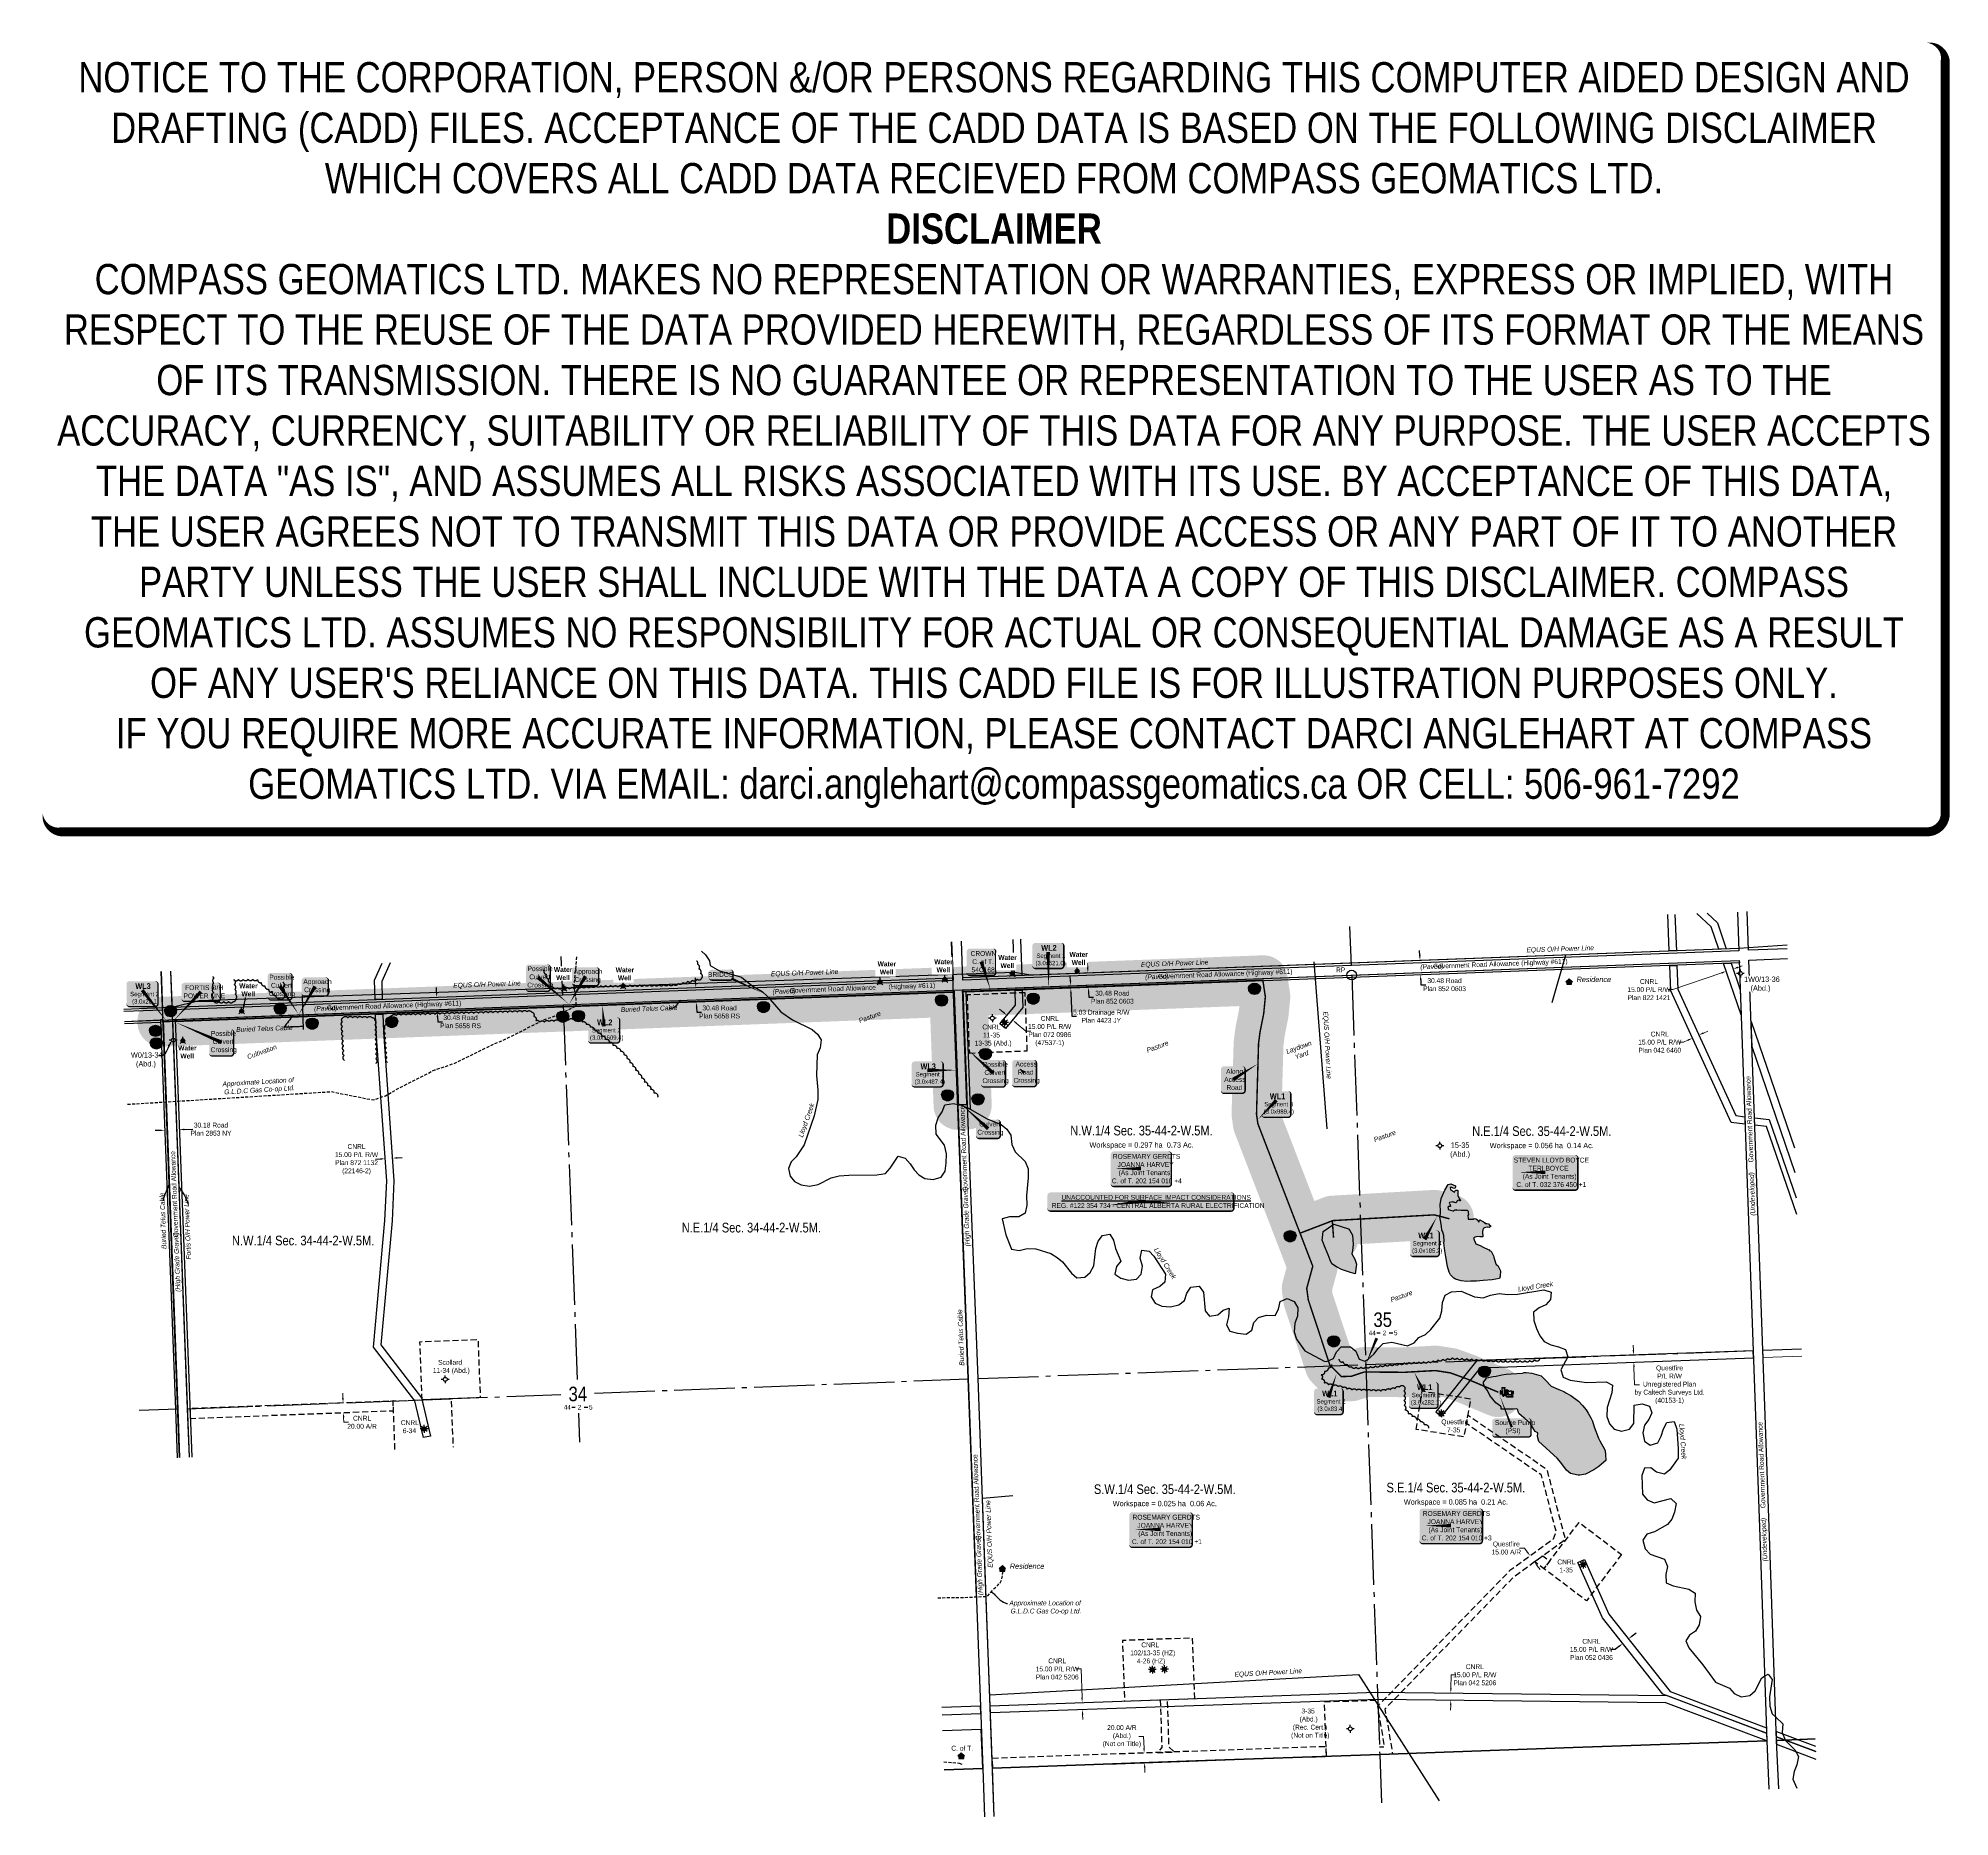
# Model space of a CAD drawing. Extents: x 687009 to 690957, y 5856829 to 5860501.
import ezdxf
from ezdxf.enums import TextEntityAlignment as Align

# ---------------------------------------------------------------- set-up
doc = ezdxf.new("R2010")
doc.units = 0
doc.header["$LTSCALE"] = 5
doc.header["$PDSIZE"] = 0.5
for name, pattern in [('0', [1, 1, 0]), ('foc-ACCESSROAD', [3.75, 2.5, -1.25]), ('foc-QUARTERLINE', [33, 25, -3, 2, -3]), ('UG_PIPE', [1.875, 1.25, -0.625])]:
    doc.linetypes.add(name, pattern=pattern)
doc.layers.get('Defpoints').update_dxf_attribs({"color": 9})
for name, color, linetype in [('10', 1, 'Continuous'), ('35', 37, 'Continuous'), ('9', 3, 'Continuous'), ('AS-OWNER', 7, 'Continuous'), ('AS-PIPE-UG', 44, 'UG_PIPE'), ('AS-PIPE-UG-T', 44, 'Continuous'), ('AS-POWER', 104, 'foc-POWER'), ('AS-POWER-T', 104, 'Continuous'), ('AS-RESIDENCE', 14, 'Continuous'), ('AS-TELUS', 224, 'foc-TEL'), ('C-SYMBOL', 7, 'Continuous'), ('CG-NOTES', 7, 'Continuous'), ('F-AR', 190, 'foc-ACCESSROAD'), ('F-RW', 190, 'Continuous'), ('F-WS', 190, 'foc-ACCESSROAD'), ('F-WS-S', 190, 'Continuous'), ('L-AREAREQUIRED', 7, 'Continuous'), ('L-ROAD-T', 7, 'Continuous'), ('L-SEC', 7, 'Continuous'), ('L-SECLBL', 7, 'Continuous'), ('L-SECQ', 8, 'foc-QUARTERLINE'), ('L-TITLEDB', 4, 'Continuous'), ('P-BUFFER-H 30m', 51, 'Continuous'), ('P-CROSSINGS', 250, 'Continuous'), ('T-BUSH', 110, '0'), ('T-WATER', 160, 'Continuous'), ('T-WATER-H', 133, 'Continuous'), ('T-WATER-T', 170, 'Continuous')]:
    doc.layers.add(name, color=color, linetype=linetype)
doc.layers.add('DISCLAIMER', color=7, linetype='Continuous', plot=False)
for name, color, linetype, lineweight in [('F-AR-T', 190, 'Continuous', 9), ('F-RW-T', 190, 'Continuous', 9), ('F-WS-T', 190, 'Continuous', 9), ('T-TEXT', 48, 'Continuous', 18)]:
    doc.layers.add(name, color=color, linetype=linetype, lineweight=lineweight)
for name, color, linetype, true_color in [('P-PROPOSED-WL2', 7, 'Continuous', 0x05c1ff), ('P-PROPOSED-WL3', 92, 'Continuous', 0x00bd00), ('P-PROPOSED-WL4', 7, 'Continuous', 0x5b5bc8)]:
    doc.layers.add(name, color=color, linetype=linetype, true_color=true_color)
doc.styles.add('100L', font='ARIALN.TTF', dxfattribs={"height": 11})
doc.styles.add('175L', font='ARIALN.TTF', dxfattribs={"height": 20})
doc.styles.add('80', font='ARIALN.TTF', dxfattribs={"height": 10})
doc.styles.add('80CG', font='ARIALN.TTF', dxfattribs={"height": 10})
doc.styles.add('80L', font='ARIALN.TTF', dxfattribs={"height": 10})
doc.styles.add('80LS', font='ARIALNI.TTF', dxfattribs={"height": 10})
doc.styles.add('BOLD', font='ARIALNB.TTF')
doc.styles.add('Crossing', font='ARIALN.TTF', dxfattribs={"height": 10})
doc.styles.add('foc-LtypeFont', font='ARIALN.TTF', dxfattribs={"height": 7.35})
doc.styles.add('SIMPLEX', font='ARIALN.TTF')
doc.linetypes.add('foc-POWER', pattern='A,6,-1,["P",foc-LtypeFont,S=0.2,R=0,X=-0.625,Y=-0.75],-1.24,4', length=12.24)
doc.linetypes.add('foc-POWER-NOLINE', pattern='A,0,-4,["P",foc-LtypeFont,S=0.2,R=0,X=-0.625,Y=-0.75],-8.24', length=12.24)
doc.linetypes.add('foc-TEL', pattern='A,2,-1,["T",foc-LtypeFont,S=0.2,R=0,X=-0.425,Y=-0.75],-1.24,8', length=12.24)
doc.linetypes.add('foc-TEL-NOLINE', pattern='A,0,-2,["T",foc-LtypeFont,S=0.2,R=0,X=-0.425,Y=-0.75],-10.24', length=12.24)
doc.linetypes.add('foc-TOPO-flowdirection-NOLINE', pattern='A,0,[">",foc-LtypeFont,S=0.3,R=0,X=0,Y=-0.945],-20,[">",foc-LtypeFont,S=0.3,R=0,X=0,Y=-0.945],0', length=20)
doc.dimstyles.new('Compass 5 000', dxfattribs={"dimscale": 5, "dimtxt": 9, "dimasz": 2, "dimexe": 0.2, "dimexo": 0.0625, "dimgap": 0.5, "dimtad": 0, "dimtih": 1, "dimtoh": 1, "dimzin": 0, "dimdsep": 46, "dimtxsty": '80CG', "dimcen": 0.1, "dimse1": 1, "dimse2": 1, "dimclrd": 256, "dimclrt": 256, "dimaunit": 1, "dimadec": 4, "dimazin": 0, "dimtfac": 0.06, "dimtofl": 0, "dimtmove": 0, "dimatfit": 1, "dimfxl": 0.2, "dimtolj": 1, "dimtzin": 0, "dimlwd": -1, "dimarcsym": 0})

# ---------------------------------------------------------------- blocks, each defined once
blk = doc.blocks.new('L-SECLBL')
at = {"layer": '9', "color": 7}
for p, q in [((-5.1, -27.8), (-12.3, -27.8)), ((20.7, -27.8), (13.5, -27.8))]:
    blk.add_line(p, q, dxfattribs=at)
at = {"layer": '10', "color": 2, "style": 'SIMPLEX'}
blk.add_attdef('SEC', text='', height=30, dxfattribs=at).set_placement((0, 0), align=Align.MIDDLE)
at = {"layer": '10', "color": 5, "style": '80L'}
blk.add_attdef('TWP', text='', height=9.5, dxfattribs=at).set_placement((-14.4, -27.4), align=Align.MIDDLE_RIGHT)
blk.add_attdef('RGE', text='', height=9.5, dxfattribs=at).set_placement((3.6, -27.4), align=Align.MIDDLE_CENTER)
blk.add_attdef('MER', text='', height=9.5, dxfattribs=at).set_placement((23.2, -27.4), align=Align.MIDDLE_LEFT)
blk = doc.blocks.new('*D449')
at = {"layer": 'Defpoints', "color": 0, "transparency": 16777216}
for p in [(687863.7, 5858521.9), (687832.9, 5858490.3), (687864.9, 5858491.5)]:
    blk.add_point(p, dxfattribs=at)
at = {"layer": 'L-TITLEDB', "transparency": 16777216}
for p, q in [((687831.4, 5858530.7), (687831, 5858540.7)), ((687833.3, 5858480.3), (687833.7, 5858470.3)), ((687833.7, 5858470.3), (687843.7, 5858470.3))]:
    blk.add_line(p, q, dxfattribs=at)
for points in [[(687833.1, 5858530.8), (687829.7, 5858530.7), (687831.8, 5858520.7)], [(687835, 5858480.3), (687831.6, 5858480.2), (687832.9, 5858490.3)]]:
    blk.add_solid(points, dxfattribs=at)
at = {"layer": 'L-TITLEDB', "transparency": 16777216, "insert": (687880.8, 5858470.3), "char_height": 10, "attachment_point": 5, "style": '80CG'}
blk.add_mtext('\\A1;30.48 Road\\PPlan 5658 RS', dxfattribs=at)
blk = doc.blocks.new('*D450')
at = {"layer": 'Defpoints', "color": 0, "transparency": 16777216}
for p in [(688363.5, 5858540.7), (688364.6, 5858510.3), (688368.1, 5858510.4)]:
    blk.add_point(p, dxfattribs=at)
at = {"layer": 'L-TITLEDB', "transparency": 16777216}
for p, q in [((688366.5, 5858550.9), (688366.2, 5858560.9)), ((688368.4, 5858500.4), (688368.8, 5858490.4)), ((688368.8, 5858490.4), (688378.8, 5858490.4))]:
    blk.add_line(p, q, dxfattribs=at)
for points in [[(688368.2, 5858550.9), (688364.9, 5858550.8), (688366.9, 5858540.9)], [(688370.1, 5858500.5), (688366.8, 5858500.4), (688368.1, 5858510.4)]]:
    blk.add_solid(points, dxfattribs=at)
at = {"layer": 'L-TITLEDB', "transparency": 16777216, "insert": (688415.9, 5858490.4), "char_height": 10, "attachment_point": 5, "style": '80CG'}
blk.add_mtext('\\A1;30.48 Road\\PPlan 5658 RS', dxfattribs=at)
blk = doc.blocks.new('*D451')
at = {"layer": 'Defpoints', "color": 0, "transparency": 16777216}
for p in [(687268.7, 5858280.4), (687298.8, 5858281.5), (687300.1, 5858247.5)]:
    blk.add_point(p, dxfattribs=at)
at = {"layer": 'L-TITLEDB', "transparency": 16777216}
for p, q in [((687260, 5858245.9), (687250, 5858245.6)), ((687310.1, 5858247.8), (687328.1, 5858248.5))]:
    blk.add_line(p, q, dxfattribs=at)
for points in [[(687259.9, 5858247.6), (687260, 5858244.3), (687270, 5858246.3)], [(687310.1, 5858249.5), (687310.2, 5858246.2), (687300.1, 5858247.5)]]:
    blk.add_solid(points, dxfattribs=at)
at = {"layer": 'L-TITLEDB', "transparency": 16777216, "insert": (687365.5, 5858248.5), "char_height": 10, "attachment_point": 5, "style": '80CG'}
blk.add_mtext('\\A1;30.18 Road\\PPlan 2853 NY', dxfattribs=at)
blk = doc.blocks.new('*D452')
at = {"layer": 'Defpoints', "color": 0, "transparency": 16777216}
for p in [(687725.1, 5858187.5), (687725.2, 5858185.9), (687740.2, 5858187)]:
    blk.add_point(p, dxfattribs=at)
at = {"layer": 'F-RW', "transparency": 16777216}
for p, q in [((687750.1, 5858189.2), (687760.1, 5858189.9)), ((687715.2, 5858186.8), (687705.2, 5858186.1))]:
    blk.add_line(p, q, dxfattribs=at)
for points in [[(687715, 5858188.5), (687715.3, 5858185.1), (687725.1, 5858187.5)], [(687750, 5858190.9), (687750.2, 5858187.6), (687740.1, 5858188.5)]]:
    blk.add_solid(points, dxfattribs=at)
at = {"layer": 'F-RW', "transparency": 16777216, "insert": (687666.1, 5858186.1), "char_height": 10, "attachment_point": 5, "style": '80CG'}
blk.add_mtext('\\A1;CNRL\\P15.00 P/L R/W\\PPlan 872 1132\\P(22146-2)', dxfattribs=at)
blk = doc.blocks.new('*D453')
at = {"layer": 'Defpoints', "color": 0, "transparency": 16777216}
for p in [(687510.1, 5857678.4), (687638.3, 5857683.3), (687510.9, 5857658.4)]:
    blk.add_point(p, dxfattribs=at)
at = {"layer": 'F-AR-T', "transparency": 16777216}
for p, q in [((687637.9, 5857693.3), (687637.5, 5857703.3)), ((687639.4, 5857653.3), (687639.8, 5857643.3)), ((687639.8, 5857643.3), (687649.8, 5857643.3))]:
    blk.add_line(p, q, dxfattribs=at)
for points in [[(687639.6, 5857693.3), (687636.2, 5857693.2), (687638.3, 5857683.3)], [(687641.1, 5857653.4), (687637.8, 5857653.2), (687639, 5857663.3)]]:
    blk.add_solid(points, dxfattribs=at)
at = {"layer": 'F-AR-T', "transparency": 16777216, "insert": (687677.5, 5857643.3), "char_height": 10, "attachment_point": 5, "style": '80CG'}
blk.add_mtext('\\A1;CNRL\\P20.00 A/R', dxfattribs=at)
blk = doc.blocks.new('GAS')
h = blk.add_hatch(color=255)
h.dxf.hatch_style = 1
edge = h.paths.add_edge_path()
edge.add_arc((0, 0), 0.9, 0, 360)
for p, q in [((-0.81, 0), (-1.62, 0)), ((-0.57, 0.57), (-1.14, 1.14)), ((0, 0.81), (0, 1.62)), ((0.57, 0.57), (1.14, 1.14)), ((1.62, 0), (0.81, 0)), ((-0.57, -0.57), (-1.14, -1.14)), ((0, -0.81), (0, -1.62)), ((1.14, -1.14), (0.57, -0.57))]:
    blk.add_line(p, q)
blk.add_circle((0, 0), 0.8)
blk = doc.blocks.new('GABD')
for p, q in [((-0.81, 0), (-1.62, 0)), ((0, 0.81), (0, 1.62)), ((1.62, 0), (0.81, 0)), ((0, -0.81), (0, -1.62))]:
    blk.add_line(p, q)
blk.add_circle((0, 0), 0.8)
blk = doc.blocks.new('*U448')
h = blk.add_hatch(color=59)
edge = h.paths.add_edge_path()
edge.add_line((-56.5, -37), (56.5, -37))
edge.add_arc((56.5, -31), 6, 270, 360)
edge.add_line((62.5, -31), (62.5, 29.5))
edge.add_arc((56.5, 29.5), 6, 0, 90)
edge.add_line((56.5, 35.5), (-56.5, 35.5))
edge.add_arc((-56.5, 29.5), 6, 90, 180)
edge.add_line((-62.5, 29.5), (-62.5, -31))
edge.add_arc((-56.5, -31), 6, 180, 270)
at = {"color": 1, "flags": 128}
blk.add_lwpolyline([(-56.5, -37, 3, 3, 0), (56.5, -37, 3, 3, 0.414214), (62.5, -31, 3, 3, 0), (62.5, 29.5, 3, 0, 0.414214), (56.5, 35.5, 0, 0, 0), (-56.5, 35.5, 0, 0, 0.414214), (-62.5, 29.5, 0, 0, 0), (-62.5, -31, 0, 3, 0.414214)], format="xyseb", close=True, dxfattribs=at)
blk.add_lwpolyline([(-54.3, 0, 0, 7.5, 0), (0, 0, 0, 0, 0)], format="xyseb", dxfattribs=at)
at = {"color": 1, "style": '80'}
blk.add_attdef('ENTER_TEXT_001', (-36, -5), '', height=10, dxfattribs=at)
blk = doc.blocks.new('*D456')
at = {"layer": 'Defpoints', "color": 0, "transparency": 16777216}
for p in [(689173.7, 5858571.2), (689174.8, 5858540.8), (689177.8, 5858540.9)]:
    blk.add_point(p, dxfattribs=at)
at = {"layer": 'L-TITLEDB', "transparency": 16777216}
for p, q in [((689176.3, 5858581.4), (689176, 5858591.3)), ((689178.2, 5858530.9), (689178.6, 5858520.9)), ((689178.6, 5858520.9), (689188.6, 5858520.9))]:
    blk.add_line(p, q, dxfattribs=at)
for points in [[(689178, 5858581.4), (689174.7, 5858581.3), (689176.7, 5858571.4)], [(689179.9, 5858531), (689176.6, 5858530.9), (689177.8, 5858540.9)]]:
    blk.add_solid(points, dxfattribs=at)
at = {"layer": 'L-TITLEDB', "transparency": 16777216, "insert": (689227.3, 5858520.9), "char_height": 10, "attachment_point": 5, "style": '80CG'}
blk.add_mtext('\\A1;30.48 Road\\PPlan 852 0603', dxfattribs=at)
blk = doc.blocks.new('*D457')
at = {"layer": 'Defpoints', "color": 0, "transparency": 16777216}
for p in [(689007.1, 5858480.5), (689018.5, 5858470.8), (689021.1, 5858473.9)]:
    blk.add_point(p, dxfattribs=at)
at = {"layer": 'F-RW-T', "transparency": 16777216}
for p, q in [((689002, 5858490), (688994.3, 5858496.4)), ((689028.7, 5858467.4), (689048.7, 5858450.6)), ((689048.7, 5858450.6), (689058.7, 5858450.6))]:
    blk.add_line(p, q, dxfattribs=at)
for points in [[(689003, 5858491.2), (689000.9, 5858488.7), (689009.6, 5858483.5)], [(689029.8, 5858468.7), (689027.7, 5858466.1), (689021.1, 5858473.9)]]:
    blk.add_solid(points, dxfattribs=at)
at = {"layer": 'F-RW-T', "transparency": 16777216, "insert": (689097.8, 5858450.6), "char_height": 10, "attachment_point": 5, "style": '80CG'}
blk.add_mtext('\\A1;CNRL\\P15.00 P/L R/W\\PPlan 072 0986\\P(47537-1)', dxfattribs=at)
blk = doc.blocks.new('*U460')
h = blk.add_hatch(color=255)
edge = h.paths.add_edge_path()
edge.add_line((-186.5, -20), (186.5, -20))
edge.add_arc((186.5, -14), 6, 270, 360)
edge.add_line((192.5, -14), (192.5, 12.5))
edge.add_arc((186.5, 12.5), 6, 0, 90)
edge.add_line((186.5, 18.5), (-186.5, 18.5))
edge.add_arc((-186.5, 12.5), 6, 90, 180)
edge.add_line((-192.5, 12.5), (-192.5, -14))
edge.add_arc((-186.5, -14), 6, 180, 270)
at = {"color": 1, "flags": 128}
blk.add_lwpolyline([(-186.5, -20, 3, 3, 0), (186.5, -20, 3, 3, 0.414214), (192.5, -14, 3, 3, 0), (192.5, 12.5, 3, 0, 0.414214), (186.5, 18.5, 0, 0, 0), (-186.5, 18.5, 0, 0, 0.414214), (-192.5, 12.5, 0, 0, 0), (-192.5, -14, 0, 3, 0.414214)], format="xyseb", close=True, dxfattribs=at)
for points in [[(-66.5, -8, 0, 7.5, 0), (0, 0, 0, 0, 0)], [(66.4, -3.5, 0, 7.5, 0), (0, 0, 0, 0, 0)]]:
    blk.add_lwpolyline(points, format="xyseb", dxfattribs=at)
at = {"color": 1, "style": '80'}
blk.add_attdef('ENTER_TEXT_001', (-26.8, -4.9), '', height=10, dxfattribs=at)
blk = doc.blocks.new('*U461')
h = blk.add_hatch(color=59)
edge = h.paths.add_edge_path()
edge.add_line((-59, -37), (59, -37))
edge.add_arc((59, -31), 6, 270, 360)
edge.add_line((65, -31), (65, 29.5))
edge.add_arc((59, 29.5), 6, 0, 90)
edge.add_line((59, 35.5), (-59, 35.5))
edge.add_arc((-59, 29.5), 6, 90, 180)
edge.add_line((-65, 29.5), (-65, -31))
edge.add_arc((-59, -31), 6, 180, 270)
at = {"color": 1, "flags": 128}
blk.add_lwpolyline([(-59, -37, 3, 3, 0), (59, -37, 3, 3, 0.414214), (65, -31, 3, 3, 0), (65, 29.5, 3, 0, 0.414214), (59, 35.5, 0, 0, 0), (-59, 35.5, 0, 0, 0.414214), (-65, 29.5, 0, 0, 0), (-65, -31, 0, 3, 0.414214)], format="xyseb", close=True, dxfattribs=at)
blk.add_lwpolyline([(-54.3, 0, 0, 7.5, 0), (0, 0, 0, 0, 0)], format="xyseb", dxfattribs=at)
at = {"color": 1, "style": '80'}
blk.add_attdef('ENTER_TEXT_001', (-36, -5), '', height=10, dxfattribs=at)
blk = doc.blocks.new('*D462')
at = {"layer": 'Defpoints', "color": 0, "transparency": 16777216}
for p in [(689164.9, 5857064.7), (689293.6, 5857069.2), (689294.2, 5857054.3)]:
    blk.add_point(p, dxfattribs=at)
at = {"layer": 'F-RW-T', "transparency": 16777216}
for p, q in [((689162.5, 5857133.9), (689152.5, 5857133.9)), ((689164.6, 5857074.7), (689162.5, 5857133.9)), ((689165.8, 5857039.7), (689166.1, 5857029.8))]:
    blk.add_line(p, q, dxfattribs=at)
for points in [[(689166.2, 5857074.8), (689162.9, 5857074.6), (689164.9, 5857064.7)], [(689167.4, 5857039.8), (689164.1, 5857039.7), (689165.4, 5857049.7)]]:
    blk.add_solid(points, dxfattribs=at)
at = {"layer": 'F-RW-T', "transparency": 16777216, "insert": (689113.4, 5857133.9), "char_height": 10, "attachment_point": 5, "style": '80CG'}
blk.add_mtext('\\A1;CNRL\\P15.00 P/L R/W\\PPlan 042 5206', dxfattribs=at)
blk = doc.blocks.new('*U463')
h = blk.add_hatch(color=59)
edge = h.paths.add_edge_path()
edge.add_line((-61.5, -37), (61.5, -37))
edge.add_arc((61.5, -31), 6, 270, 360)
edge.add_line((67.5, -31), (67.5, 29.5))
edge.add_arc((61.5, 29.5), 6, 0, 90)
edge.add_line((61.5, 35.5), (-61.5, 35.5))
edge.add_arc((-61.5, 29.5), 6, 90, 180)
edge.add_line((-67.5, 29.5), (-67.5, -31))
edge.add_arc((-61.5, -31), 6, 180, 270)
at = {"color": 1, "flags": 128}
blk.add_lwpolyline([(-61.5, -37, 3, 3, 0), (61.5, -37, 3, 3, 0.414214), (67.5, -31, 3, 3, 0), (67.5, 29.5, 3, 0, 0.414214), (61.5, 35.5, 0, 0, 0), (-61.5, 35.5, 0, 0, 0.414214), (-67.5, 29.5, 0, 0, 0), (-67.5, -31, 0, 3, 0.414214)], format="xyseb", close=True, dxfattribs=at)
blk.add_lwpolyline([(-54.3, 0, 0, 7.5, 0), (0, 0, 0, 0, 0)], format="xyseb", dxfattribs=at)
at = {"color": 1, "style": '80'}
blk.add_attdef('ENTER_TEXT_001', (-36, -5), '', height=10, dxfattribs=at)
blk = doc.blocks.new('*D464')
at = {"layer": 'Defpoints', "color": 0, "transparency": 16777216}
for p in [(690495.3, 5858574.4), (690499.4, 5858562.3), (690513.6, 5858567.1)]:
    blk.add_point(p, dxfattribs=at)
at = {"layer": 'F-RW-T', "transparency": 16777216}
for p, q in [((690519, 5858582.5), (690528.4, 5858585.7)), ((690485.8, 5858571.2), (690384.7, 5858536.6)), ((690384.7, 5858536.6), (690374.7, 5858536.6))]:
    blk.add_line(p, q, dxfattribs=at)
for points in [[(690518.4, 5858584.1), (690519.5, 5858580.9), (690509.5, 5858579.3)], [(690485.3, 5858572.8), (690486.4, 5858569.6), (690495.3, 5858574.4)]]:
    blk.add_solid(points, dxfattribs=at)
at = {"layer": 'F-RW-T', "transparency": 16777216, "insert": (690335.6, 5858536.6), "char_height": 10, "attachment_point": 5, "style": '80CG'}
blk.add_mtext('\\A1;CNRL\\P15.00 P/L R/W\\PPlan 822 1421', dxfattribs=at)
blk = doc.blocks.new('*D465')
at = {"layer": 'Defpoints', "color": 0, "transparency": 16777216}
for p in [(690415.5, 5858457.4), (690425.2, 5858436.4), (690429.2, 5858463.7)]:
    blk.add_point(p, dxfattribs=at)
at = {"layer": 'F-RW-T', "transparency": 16777216}
for p, q in [((690407, 5858428.1), (690397, 5858428.1)), ((690416.1, 5858432.3), (690407, 5858428.1)), ((690447.9, 5858446.9), (690457, 5858451.1))]:
    blk.add_line(p, q, dxfattribs=at)
for points in [[(690415.4, 5858433.8), (690416.8, 5858430.7), (690425.2, 5858436.4)], [(690447.2, 5858448.4), (690448.6, 5858445.4), (690438.8, 5858442.7)]]:
    blk.add_solid(points, dxfattribs=at)
at = {"layer": 'F-RW-T', "transparency": 16777216, "insert": (690357.9, 5858428.1), "char_height": 10, "attachment_point": 5, "style": '80CG'}
blk.add_mtext('\\A1;CNRL\\P15.00 P/L R/W\\PPlan 042 6460', dxfattribs=at)
blk = doc.blocks.new('*D466')
at = {"layer": 'Defpoints', "color": 0, "transparency": 16777216}
for p in [(689926.3, 5857084.2), (689951.4, 5857083.9), (689951.2, 5857068.9)]:
    blk.add_point(p, dxfattribs=at)
at = {"layer": 'F-RW-T', "transparency": 16777216}
for p, q in [((689926.5, 5857094.2), (689926.8, 5857121.9)), ((689926.8, 5857121.9), (689936.8, 5857121.9)), ((689926, 5857059.2), (689925.9, 5857049.2))]:
    blk.add_line(p, q, dxfattribs=at)
for points in [[(689924.8, 5857094.2), (689928.1, 5857094.1), (689926.3, 5857084.2)], [(689924.4, 5857059.2), (689927.7, 5857059.2), (689926.2, 5857069.2)]]:
    blk.add_solid(points, dxfattribs=at)
at = {"layer": 'F-RW-T', "transparency": 16777216, "insert": (689975.9, 5857121.9), "char_height": 10, "attachment_point": 5, "style": '80CG'}
blk.add_mtext('\\A1;CNRL\\P15.00 P/L R/W\\PPlan 042 5206', dxfattribs=at)
blk = doc.blocks.new('*D467')
at = {"layer": 'Defpoints', "color": 0, "transparency": 16777216}
for p in [(690072.4, 5857774), (690073, 5857759), (690304.3, 5857767.3)]:
    blk.add_point(p, dxfattribs=at)
at = {"layer": 'F-RW-T', "transparency": 16777216}
for p, q in [((690303.4, 5857792.3), (690303, 5857802.2)), ((690304.6, 5857757.3), (690305.9, 5857720.6)), ((690305.9, 5857720.6), (690315.9, 5857720.6))]:
    blk.add_line(p, q, dxfattribs=at)
for points in [[(690305, 5857792.3), (690301.7, 5857792.2), (690303.7, 5857782.3)], [(690306.3, 5857757.3), (690302.9, 5857757.2), (690304.3, 5857767.3)]]:
    blk.add_solid(points, dxfattribs=at)
at = {"layer": 'F-RW-T', "transparency": 16777216, "insert": (690378.1, 5857720.6), "char_height": 10, "attachment_point": 5, "style": '80CG'}
blk.add_mtext('\\A1;Questfire\\PP/L R/W\\PUnregistered Plan\\Pby Caltech Surveys Ltd.\\P(40153-1)', dxfattribs=at)
blk = doc.blocks.new('*D468')
at = {"layer": 'Defpoints', "color": 0, "transparency": 16777216}
for p in [(690090, 5857367.4), (690072.7, 5857354.8), (690081.5, 5857342.7)]:
    blk.add_point(p, dxfattribs=at)
at = {"layer": 'F-AR-T', "transparency": 16777216}
for p, q in [((690078.3, 5857383.6), (690068.3, 5857383.6)), ((690084.2, 5857375.5), (690078.3, 5857383.6)), ((690104.7, 5857347.2), (690110.6, 5857339.1))]:
    blk.add_line(p, q, dxfattribs=at)
for points in [[(690085.5, 5857376.5), (690082.8, 5857374.5), (690090, 5857367.4)], [(690106.1, 5857348.1), (690103.4, 5857346.2), (690098.9, 5857355.3)]]:
    blk.add_solid(points, dxfattribs=at)
at = {"layer": 'F-AR-T', "transparency": 16777216, "insert": (690041, 5857383.6), "char_height": 10, "attachment_point": 5, "style": '80CG'}
blk.add_mtext('\\A1;Questfire\\P15.00 A/R', dxfattribs=at)
blk = doc.blocks.new('*D469')
at = {"layer": 'Defpoints', "color": 0, "transparency": 16777216}
for p in [(690281.4, 5857186.7), (690283.4, 5857184.2), (690295.1, 5857193.6)]:
    blk.add_point(p, dxfattribs=at)
at = {"layer": 'F-RW', "transparency": 16777216}
for p, q in [((690301, 5857202.2), (690308.9, 5857208.4)), ((690265.8, 5857174.2), (690255.8, 5857174.2)), ((690273.6, 5857180.5), (690265.8, 5857174.2))]:
    blk.add_line(p, q, dxfattribs=at)
for points in [[(690300, 5857203.5), (690302.1, 5857200.9), (690293.2, 5857196)], [(690272.6, 5857181.8), (690274.6, 5857179.1), (690281.4, 5857186.7)]]:
    blk.add_solid(points, dxfattribs=at)
at = {"layer": 'F-RW', "transparency": 16777216, "insert": (690216.7, 5857174.2), "char_height": 10, "attachment_point": 5, "style": '80CG'}
blk.add_mtext('\\A1;CNRL\\P15.00 P/L R/W\\PPlan 052 0436', dxfattribs=at)
blk = doc.blocks.new('res_occ')
for points in [[(0.1, 0.89), (-1.26, -0.37), (1.46, -0.37)], [(-0.9, -1.43), (1.1, -1.43), (1.1, -0.37), (-0.9, -0.37)]]:
    blk.add_hatch(color=14).paths.add_polyline_path(points)
at = {"color": 14}
for points in [[(0.1, 0.89), (-1.26, -0.37), (1.46, -0.37)], [(-0.9, -1.43), (1.1, -1.43), (1.1, -0.37), (-0.9, -0.37)]]:
    blk.add_lwpolyline(points, close=True, dxfattribs=at)
blk = doc.blocks.new('RP')
at = {"layer": '35', "color": 3}
blk.add_circle((0, 0), 10, dxfattribs=at)
at = {"layer": '35', "color": 3, "style": '80'}
blk.add_attdef('RP_001', (-32.4, 5.8), '', height=10, dxfattribs=at)
blk = doc.blocks.new('xing2')
h = blk.add_hatch(color=50)
h.dxf.hatch_style = 1
edge = h.paths.add_edge_path()
edge.add_ellipse((0, 0), major_axis=(-12.5, 0), ratio=0.816297, start_angle=0, end_angle=360)
h = blk.add_hatch(color=250)
h.dxf.hatch_style = 1
edge = h.paths.add_edge_path()
edge.add_ellipse((0, -2), major_axis=(-12.5, 0), ratio=0.816297, start_angle=0, end_angle=180)
edge.add_line((12.5, -2), (12.5, 0))
edge.add_ellipse((0, 0), major_axis=(-12.5, 0), ratio=0.816297, start_angle=0, end_angle=180, ccw=False)
edge.add_line((-12.5, 0), (-12.5, -2))
at = {"color": 250}
blk.add_ellipse((0, 0), major_axis=(-12.5, 0), ratio=0.816297, dxfattribs=at)
blk.add_ellipse((0, -2), major_axis=(-12.5, 0), ratio=0.816297, start_param=0, end_param=3.141593, dxfattribs=at)
at = {"color": 250, "style": 'Crossing'}
blk.add_attdef('CROSSING', text='', height=9, dxfattribs=at).set_placement((0.1, 0), align=Align.MIDDLE_CENTER)
at = {"color": 250, "style": 'Crossing', "flags": 1}
for tag, p in [('DESCRIPTION', (0.1, -25.8)), ('LOCATION', (0.1, -39.3)), ('OWNER', (0.1, -12.5)), ('DWG_REF', (0.1, -52.8))]:
    blk.add_attdef(tag, text='', height=9, dxfattribs=at).set_placement(p, align=Align.MIDDLE_CENTER)
blk = doc.blocks.new('*D487')
at = {"layer": 'Defpoints', "color": 0, "transparency": 16777216}
for p in [(689251.3, 5856958.9), (689252, 5856939), (689293, 5856960.4)]:
    blk.add_point(p, dxfattribs=at)
at = {"layer": 'F-AR-T', "transparency": 16777216}
for p, q in [((689291.8, 5856994.8), (689281.8, 5856994.8)), ((689292.6, 5856970.4), (689291.8, 5856994.8)), ((689294, 5856930.4), (689294.4, 5856920.4))]:
    blk.add_line(p, q, dxfattribs=at)
for points in [[(689294.3, 5856970.4), (689291, 5856970.3), (689293, 5856960.4)], [(689295.7, 5856930.5), (689292.4, 5856930.4), (689293.7, 5856940.4)]]:
    blk.add_solid(points, dxfattribs=at)
at = {"layer": 'F-AR-T', "transparency": 16777216, "insert": (689246.9, 5856994.8), "char_height": 10, "attachment_point": 5, "style": '80CG'}
blk.add_mtext('\\A1;20.00 A/R\\P(Abd.)\\P(Not on Title)', dxfattribs=at)
blk = doc.blocks.new('*D501')
at = {"layer": 'Defpoints', "color": 0, "transparency": 16777216}
for p in [(689851.9, 5858596.9), (689853.1, 5858566.4), (689863.8, 5858566.8)]:
    blk.add_point(p, dxfattribs=at)
at = {"layer": 'L-TITLEDB', "transparency": 16777216}
for p, q in [((689862.3, 5858607.3), (689861.9, 5858617.3)), ((689864.2, 5858556.8), (689864.6, 5858546.8)), ((689864.6, 5858546.8), (689874.6, 5858546.8))]:
    blk.add_line(p, q, dxfattribs=at)
for points in [[(689863.9, 5858607.3), (689860.6, 5858607.2), (689862.6, 5858597.3)], [(689865.8, 5858556.8), (689862.5, 5858556.7), (689863.8, 5858566.8)]]:
    blk.add_solid(points, dxfattribs=at)
at = {"layer": 'L-TITLEDB', "transparency": 16777216, "insert": (689913.3, 5858546.8), "char_height": 10, "attachment_point": 5, "style": '80CG'}
blk.add_mtext('\\A1;30.48 Road\\PPlan 852 0603', dxfattribs=at)
blk = doc.blocks.new('*U502')
h = blk.add_hatch(color=59)
edge = h.paths.add_edge_path()
edge.add_line((-19, -28.5), (19, -28.5))
edge.add_arc((19, -22.5), 6, 270, 360)
edge.add_line((25, -22.5), (25, 21))
edge.add_arc((19, 21), 6, 0, 90)
edge.add_line((19, 27), (-19, 27))
edge.add_arc((-19, 21), 6, 90, 180)
edge.add_line((-25, 21), (-25, -22.5))
edge.add_arc((-19, -22.5), 6, 180, 270)
at = {"color": 1, "flags": 128}
blk.add_lwpolyline([(-19, -28.5, 3, 3, 0), (19, -28.5, 3, 3, 0.414214), (25, -22.5, 3, 3, 0), (25, 21, 3, 0, 0.414214), (19, 27, 0, 0, 0), (-19, 27, 0, 0, 0.414214), (-25, 21, 0, 0, 0), (-25, -22.5, 0, 3, 0.414214)], format="xyseb", close=True, dxfattribs=at)
blk.add_lwpolyline([(52.2, 33, 0, 7.5, 0), (0, 0, 0, 0, 0)], format="xyseb", dxfattribs=at)
at = {"color": 1, "style": '80'}
blk.add_attdef('ENTER_TEXT_001', (-36, -5), '', height=10, dxfattribs=at)
blk = doc.blocks.new('*U503')
h = blk.add_hatch(color=59)
edge = h.paths.add_edge_path()
edge.add_line((-19, -20), (19, -20))
edge.add_arc((19, -14), 6, 270, 360)
edge.add_line((25, -14), (25, 12.5))
edge.add_arc((19, 12.5), 6, 0, 90)
edge.add_line((19, 18.5), (-19, 18.5))
edge.add_arc((-19, 12.5), 6, 90, 180)
edge.add_line((-25, 12.5), (-25, -14))
edge.add_arc((-19, -14), 6, 180, 270)
at = {"color": 1, "flags": 128}
blk.add_lwpolyline([(-54.4, 50.3, 0, 7.5, 0), (0, 0, 0, 0, 0)], format="xyseb", dxfattribs=at)
blk.add_lwpolyline([(-19, -20, 3, 3, 0), (19, -20, 3, 3, 0.414214), (25, -14, 3, 3, 0), (25, 12.5, 3, 0, 0.414214), (19, 18.5, 0, 0, 0), (-19, 18.5, 0, 0, 0.414214), (-25, 12.5, 0, 0, 0), (-25, -14, 0, 3, 0.414214)], format="xyseb", close=True, dxfattribs=at)
at = {"color": 1, "style": '80'}
blk.add_attdef('ENTER_TEXT_001', (-36, -5), '', height=10, dxfattribs=at)
blk = doc.blocks.new('*U504')
h = blk.add_hatch(color=59)
edge = h.paths.add_edge_path()
edge.add_line((-19, -28.5), (19, -28.5))
edge.add_arc((19, -22.5), 6, 270, 360)
edge.add_line((25, -22.5), (25, 21))
edge.add_arc((19, 21), 6, 0, 90)
edge.add_line((19, 27), (-19, 27))
edge.add_arc((-19, 21), 6, 90, 180)
edge.add_line((-25, 21), (-25, -22.5))
edge.add_arc((-19, -22.5), 6, 180, 270)
at = {"color": 1, "flags": 128}
blk.add_lwpolyline([(-54.4, 50.3, 0, 7.5, 0), (0, 0, 0, 0, 0)], format="xyseb", dxfattribs=at)
blk.add_lwpolyline([(-19, -28.5, 3, 3, 0), (19, -28.5, 3, 3, 0.414214), (25, -22.5, 3, 3, 0), (25, 21, 3, 0, 0.414214), (19, 27, 0, 0, 0), (-19, 27, 0, 0, 0.414214), (-25, 21, 0, 0, 0), (-25, -22.5, 0, 3, 0.414214)], format="xyseb", close=True, dxfattribs=at)
at = {"color": 1, "style": '80'}
blk.add_attdef('ENTER_TEXT_001', (-36, -5), '', height=10, dxfattribs=at)
blk = doc.blocks.new('*D505')
at = {"layer": 'Defpoints', "color": 0, "transparency": 16777216}
for p in [(689123.8, 5858544.1), (689124, 5858538.9), (689141.3, 5858539.5)]:
    blk.add_point(p, dxfattribs=at)
at = {"layer": 'L-TITLEDB', "transparency": 16777216}
for p, q in [((689140.7, 5858554.7), (689140.3, 5858564.7)), ((689141.6, 5858529.5), (689143.4, 5858481.5)), ((689143.4, 5858481.5), (689153.4, 5858481.5))]:
    blk.add_line(p, q, dxfattribs=at)
for points in [[(689142.4, 5858554.8), (689139, 5858554.6), (689141.1, 5858544.7)], [(689143.3, 5858529.6), (689140, 5858529.5), (689141.3, 5858539.5)]]:
    blk.add_solid(points, dxfattribs=at)
at = {"layer": 'L-TITLEDB', "transparency": 16777216, "insert": (689204.4, 5858481.5), "char_height": 10, "attachment_point": 5, "style": '80CG'}
blk.add_mtext('\\A1;5.03 Drainage R/W\\PPlan 4423 JY', dxfattribs=at)
blk = doc.blocks.new('*U507')
h = blk.add_hatch(color=254)
edge = h.paths.add_edge_path()
edge.add_line((-26.5, -34.4), (26.5, -34.4))
edge.add_arc((26.5, -28.4), 6, 270, 360)
edge.add_line((32.5, -28.4), (32.5, 12.5))
edge.add_arc((26.5, 12.5), 6, 0, 90)
edge.add_line((26.5, 18.5), (-26.5, 18.5))
edge.add_arc((-26.5, 12.5), 6, 90, 180)
edge.add_line((-32.5, 12.5), (-32.5, -28.4))
edge.add_arc((-26.5, -28.4), 6, 180, 270)
at = {"layer": 'P-PROPOSED-WL3', "flags": 128}
blk.add_lwpolyline([(-26.5, -34.4, 3, 3, 0), (26.5, -34.4, 3, 3, 0.414214), (32.5, -28.4, 3, 3, 0), (32.5, 12.5, 3, 0, 0.414214), (26.5, 18.5, 0, 0, 0), (-26.5, 18.5, 0, 0, 0.414214), (-32.5, 12.5, 0, 0, 0), (-32.5, -28.4, 0, 3, 0.414214)], format="xyseb", close=True, dxfattribs=at)
blk.add_lwpolyline([(1.3, -75.5, 0, 7.5, 0), (0, 0, 0, 0, 0)], format="xyseb", dxfattribs=at)
at = {"layer": 'P-PROPOSED-WL3'}
for tag, p, height, style in [('TEMP_AREA_W1_001', (-9.2, 2.2), 12, 'BOLD'), ('ENTER_TEXT_001', (-30.7, -12.5), 9, '80')]:
    blk.add_attdef(tag, p, '', height=height, dxfattribs=dict(at, style=style))
blk = doc.blocks.new('*U512')
h = blk.add_hatch(color=254)
edge = h.paths.add_edge_path()
edge.add_line((-26.5, -34.1), (26.5, -34.1))
edge.add_arc((26.5, -28.1), 6, 270, 360)
edge.add_line((32.5, -28.1), (32.5, 12.5))
edge.add_arc((26.5, 12.5), 6, 0, 90)
edge.add_line((26.5, 18.5), (-26.5, 18.5))
edge.add_arc((-26.5, 12.5), 6, 90, 180)
edge.add_line((-32.5, 12.5), (-32.5, -28.1))
edge.add_arc((-26.5, -28.1), 6, 180, 270)
at = {"layer": 'P-PROPOSED-WL4', "flags": 128}
blk.add_lwpolyline([(-26.5, -34.1, 3, 3, 0), (26.5, -34.1, 3, 3, 0.414214), (32.5, -28.1, 3, 3, 0), (32.5, 12.5, 3, 0, 0.414214), (26.5, 18.5, 0, 0, 0), (-26.5, 18.5, 0, 0, 0.414214), (-32.5, 12.5, 0, 0, 0), (-32.5, -28.1, 0, 3, 0.414214)], format="xyseb", close=True, dxfattribs=at)
blk.add_lwpolyline([(60.9, 0.6, 0, 7.5, 0), (0, 0, 0, 0, 0)], format="xyseb", dxfattribs=at)
at = {"layer": 'P-PROPOSED-WL4'}
for tag, p, height, style in [('TEMP_AREA_W1_001', (-9.2, 2.2), 12, 'BOLD'), ('ENTER_TEXT_001', (-30.7, -12.5), 9, '80')]:
    blk.add_attdef(tag, p, '', height=height, dxfattribs=dict(at, style=style))
blk = doc.blocks.new('*U513')
h = blk.add_hatch(color=254)
edge = h.paths.add_edge_path()
edge.add_line((-26.5, -34.4), (26.5, -34.4))
edge.add_arc((26.5, -28.4), 6, 270, 360)
edge.add_line((32.5, -28.4), (32.5, 12.5))
edge.add_arc((26.5, 12.5), 6, 0, 90)
edge.add_line((26.5, 18.5), (-26.5, 18.5))
edge.add_arc((-26.5, 12.5), 6, 90, 180)
edge.add_line((-32.5, 12.5), (-32.5, -28.4))
edge.add_arc((-26.5, -28.4), 6, 180, 270)
at = {"layer": 'P-PROPOSED-WL3', "flags": 128}
blk.add_lwpolyline([(-3.2, 43.2, 0, 7.5, 0), (0, 0, 0, 0, 0)], format="xyseb", dxfattribs=at)
blk.add_lwpolyline([(-26.5, -34.4, 3, 3, 0), (26.5, -34.4, 3, 3, 0.414214), (32.5, -28.4, 3, 3, 0), (32.5, 12.5, 3, 0, 0.414214), (26.5, 18.5, 0, 0, 0), (-26.5, 18.5, 0, 0, 0.414214), (-32.5, 12.5, 0, 0, 0), (-32.5, -28.4, 0, 3, 0.414214)], format="xyseb", close=True, dxfattribs=at)
at = {"layer": 'P-PROPOSED-WL3'}
for tag, p, height, style in [('TEMP_AREA_W1_001', (-9.2, 2.2), 12, 'BOLD'), ('ENTER_TEXT_001', (-30.7, -12.5), 9, '80')]:
    blk.add_attdef(tag, p, '', height=height, dxfattribs=dict(at, style=style))
blk = doc.blocks.new('*U644')
h = blk.add_hatch(color=59)
edge = h.paths.add_edge_path()
edge.add_line((-19, -28.5), (19, -28.5))
edge.add_arc((19, -22.5), 6, 270, 360)
edge.add_line((25, -22.5), (25, 21))
edge.add_arc((19, 21), 6, 0, 90)
edge.add_line((19, 27), (-19, 27))
edge.add_arc((-19, 21), 6, 90, 180)
edge.add_line((-25, 21), (-25, -22.5))
edge.add_arc((-19, -22.5), 6, 180, 270)
at = {"color": 1, "flags": 128}
blk.add_lwpolyline([(-19, -28.5, 3, 3, 0), (19, -28.5, 3, 3, 0.414214), (25, -22.5, 3, 3, 0), (25, 21, 3, 0, 0.414214), (19, 27, 0, 0, 0), (-19, 27, 0, 0, 0.414214), (-25, 21, 0, 0, 0), (-25, -22.5, 0, 3, 0.414214)], format="xyseb", close=True, dxfattribs=at)
blk.add_lwpolyline([(64.1, -55.3, 0, 7.5, 0), (0, 0, 0, 0, 0)], format="xyseb", dxfattribs=at)
at = {"color": 1, "style": '80'}
blk.add_attdef('ENTER_TEXT_001', (-36, -5), '', height=10, dxfattribs=at)
blk = doc.blocks.new('*U515')
h = blk.add_hatch(color=254)
edge = h.paths.add_edge_path()
edge.add_line((-19, -11.5), (19, -11.5))
edge.add_arc((19, -5.5), 6, 270, 360)
edge.add_line((25, -5.5), (25, 4))
edge.add_arc((19, 4), 6, 0, 90)
edge.add_line((19, 10), (-19, 10))
edge.add_arc((-19, 4), 6, 90, 180)
edge.add_line((-25, 4), (-25, -5.5))
edge.add_arc((-19, -5.5), 6, 180, 270)
at = {"color": 160, "flags": 128}
blk.add_lwpolyline([(-19, -11.5, 3, 3, 0), (19, -11.5, 3, 3, 0.414214), (25, -5.5, 3, 3, 0), (25, 4, 3, 0, 0.414214), (19, 10, 0, 0, 0), (-19, 10, 0, 0, 0.414214), (-25, 4, 0, 0, 0), (-25, -5.5, 0, 3, 0.414214)], format="xyseb", close=True, dxfattribs=at)
at = {"color": 160, "style": '80'}
blk.add_attdef('ENTER_TEXT_001', (-26.8, -4.9), '', height=10, dxfattribs=at)
blk = doc.blocks.new('*U518')
h = blk.add_hatch(color=59)
edge = h.paths.add_edge_path()
edge.add_line((-19, -28.5), (19, -28.5))
edge.add_arc((19, -22.5), 6, 270, 360)
edge.add_line((25, -22.5), (25, 21))
edge.add_arc((19, 21), 6, 0, 90)
edge.add_line((19, 27), (-19, 27))
edge.add_arc((-19, 21), 6, 90, 180)
edge.add_line((-25, 21), (-25, -22.5))
edge.add_arc((-19, -22.5), 6, 180, 270)
at = {"color": 1, "flags": 128}
blk.add_lwpolyline([(-19, -28.5, 3, 3, 0), (19, -28.5, 3, 3, 0.414214), (25, -22.5, 3, 3, 0), (25, 21, 3, 0, 0.414214), (19, 27, 0, 0, 0), (-19, 27, 0, 0, 0.414214), (-25, 21, 0, 0, 0), (-25, -22.5, 0, 3, 0.414214)], format="xyseb", close=True, dxfattribs=at)
blk.add_lwpolyline([(39.1, -59, 0, 7.5, 0), (0, 0, 0, 0, 0)], format="xyseb", dxfattribs=at)
at = {"color": 1, "style": '80'}
blk.add_attdef('ENTER_TEXT_001', (-36, -5), '', height=10, dxfattribs=at)
blk = doc.blocks.new('*U516')
h = blk.add_hatch(color=59)
edge = h.paths.add_edge_path()
edge.add_line((-21.5, -20), (21.5, -20))
edge.add_arc((21.5, -14), 6, 270, 360)
edge.add_line((27.5, -14), (27.5, 12.5))
edge.add_arc((21.5, 12.5), 6, 0, 90)
edge.add_line((21.5, 18.5), (-21.5, 18.5))
edge.add_arc((-21.5, 12.5), 6, 90, 180)
edge.add_line((-27.5, 12.5), (-27.5, -14))
edge.add_arc((-21.5, -14), 6, 180, 270)
at = {"color": 1, "flags": 128}
blk.add_lwpolyline([(-33.6, -58.3, 0, 7.5, 0), (0, 0, 0, 0, 0)], format="xyseb", dxfattribs=at)
blk.add_lwpolyline([(-21.5, -20, 3, 3, 0), (21.5, -20, 3, 3, 0.414214), (27.5, -14, 3, 3, 0), (27.5, 12.5, 3, 0, 0.414214), (21.5, 18.5, 0, 0, 0), (-21.5, 18.5, 0, 0, 0.414214), (-27.5, 12.5, 0, 0, 0), (-27.5, -14, 0, 3, 0.414214)], format="xyseb", close=True, dxfattribs=at)
at = {"color": 1, "style": '80'}
blk.add_attdef('ENTER_TEXT_001', (-36, -5), '', height=10, dxfattribs=at)
blk = doc.blocks.new('*U519')
h = blk.add_hatch(color=254)
edge = h.paths.add_edge_path()
edge.add_line((-26.5, -34.1), (26.5, -34.1))
edge.add_arc((26.5, -28.1), 6, 270, 360)
edge.add_line((32.5, -28.1), (32.5, 12.5))
edge.add_arc((26.5, 12.5), 6, 0, 90)
edge.add_line((26.5, 18.5), (-26.5, 18.5))
edge.add_arc((-26.5, 12.5), 6, 90, 180)
edge.add_line((-32.5, 12.5), (-32.5, -28.1))
edge.add_arc((-26.5, -28.1), 6, 180, 270)
at = {"layer": 'P-PROPOSED-WL4', "flags": 128}
blk.add_lwpolyline([(-26.5, -34.1, 3, 3, 0), (26.5, -34.1, 3, 3, 0.414214), (32.5, -28.1, 3, 3, 0), (32.5, 12.5, 3, 0, 0.414214), (26.5, 18.5, 0, 0, 0), (-26.5, 18.5, 0, 0, 0.414214), (-32.5, 12.5, 0, 0, 0), (-32.5, -28.1, 0, 3, 0.414214)], format="xyseb", close=True, dxfattribs=at)
blk.add_lwpolyline([(50.7, -64.6, 0, 7.5, 0), (0, 0, 0, 0, 0)], format="xyseb", dxfattribs=at)
at = {"layer": 'P-PROPOSED-WL4'}
for tag, p, height, style in [('TEMP_AREA_W1_001', (-9.2, 2.2), 12, 'BOLD'), ('ENTER_TEXT_001', (-30.7, -12.5), 9, '80')]:
    blk.add_attdef(tag, p, '', height=height, dxfattribs=dict(at, style=style))
blk = doc.blocks.new('*U520')
h = blk.add_hatch(color=59)
edge = h.paths.add_edge_path()
edge.add_line((-19, -28.5), (19, -28.5))
edge.add_arc((19, -22.5), 6, 270, 360)
edge.add_line((25, -22.5), (25, 21))
edge.add_arc((19, 21), 6, 0, 90)
edge.add_line((19, 27), (-19, 27))
edge.add_arc((-19, 21), 6, 90, 180)
edge.add_line((-25, 21), (-25, -22.5))
edge.add_arc((-19, -22.5), 6, 180, 270)
at = {"color": 1, "flags": 128}
blk.add_lwpolyline([(-97.9, 42.6, 0, 7.5, 0), (0, 0, 0, 0, 0)], format="xyseb", dxfattribs=at)
blk.add_lwpolyline([(-19, -28.5, 3, 3, 0), (19, -28.5, 3, 3, 0.414214), (25, -22.5, 3, 3, 0), (25, 21, 3, 0, 0.414214), (19, 27, 0, 0, 0), (-19, 27, 0, 0, 0.414214), (-25, 21, 0, 0, 0), (-25, -22.5, 0, 3, 0.414214)], format="xyseb", close=True, dxfattribs=at)
at = {"color": 1, "style": '80'}
blk.add_attdef('ENTER_TEXT_001', (-36, -5), '', height=10, dxfattribs=at)
blk = doc.blocks.new('*U524')
h = blk.add_hatch(color=255)
edge = h.paths.add_edge_path()
edge.add_line((-34, -20), (34, -20))
edge.add_arc((34, -14), 6, 270, 360)
edge.add_line((40, -14), (40, 12.5))
edge.add_arc((34, 12.5), 6, 0, 90)
edge.add_line((34, 18.5), (-34, 18.5))
edge.add_arc((-34, 12.5), 6, 90, 180)
edge.add_line((-40, 12.5), (-40, -14))
edge.add_arc((-34, -14), 6, 180, 270)
at = {"color": 104, "flags": 128}
blk.add_lwpolyline([(-57.4, -60.5, 0, 7.5, 0), (0, 0, 0, 0, 0)], format="xyseb", dxfattribs=at)
blk.add_lwpolyline([(-34, -20, 3, 3, 0), (34, -20, 3, 3, 0.414214), (40, -14, 3, 3, 0), (40, 12.5, 3, 0, 0.414214), (34, 18.5, 0, 0, 0), (-34, 18.5, 0, 0, 0.414214), (-40, 12.5, 0, 0, 0), (-40, -14, 0, 3, 0.414214)], format="xyseb", close=True, dxfattribs=at)
at = {"color": 104, "style": '80'}
blk.add_attdef('ENTER_TEXT_001', (-26.8, -4.9), '', height=10, dxfattribs=at)
blk = doc.blocks.new('*U525')
h = blk.add_hatch(color=59)
edge = h.paths.add_edge_path()
edge.add_line((-24, -28.5), (24, -28.5))
edge.add_arc((24, -22.5), 6, 270, 360)
edge.add_line((30, -22.5), (30, 21))
edge.add_arc((24, 21), 6, 0, 90)
edge.add_line((24, 27), (-24, 27))
edge.add_arc((-24, 21), 6, 90, 180)
edge.add_line((-30, 21), (-30, -22.5))
edge.add_arc((-24, -22.5), 6, 180, 270)
at = {"color": 1, "flags": 128}
blk.add_lwpolyline([(-24, -28.5, 3, 3, 0), (24, -28.5, 3, 3, 0.414214), (30, -22.5, 3, 3, 0), (30, 21, 3, 0, 0.414214), (24, 27, 0, 0, 0), (-24, 27, 0, 0, 0.414214), (-30, 21, 0, 0, 0), (-30, -22.5, 0, 3, 0.414214)], format="xyseb", close=True, dxfattribs=at)
blk.add_lwpolyline([(19.7, -59.6, 0, 7.5, 0), (0, 0, 0, 0, 0)], format="xyseb", dxfattribs=at)
at = {"color": 1, "style": '80'}
blk.add_attdef('ENTER_TEXT_001', (-36, -5), '', height=10, dxfattribs=at)
blk = doc.blocks.new('*U526')
h = blk.add_hatch(color=254)
edge = h.paths.add_edge_path()
edge.add_line((-24, -35.3), (24, -35.3))
edge.add_arc((24, -29.3), 6, 270, 360)
edge.add_line((30, -29.3), (30, 12.5))
edge.add_arc((24, 12.5), 6, 0, 90)
edge.add_line((24, 18.5), (-24, 18.5))
edge.add_arc((-24, 12.5), 6, 90, 180)
edge.add_line((-30, 12.5), (-30, -29.3))
edge.add_arc((-24, -29.3), 6, 180, 270)
at = {"layer": 'P-PROPOSED-WL2', "flags": 128}
blk.add_lwpolyline([(-19.4, 39.7, 0, 7.5, 0), (0, 0, 0, 0, 0)], format="xyseb", dxfattribs=at)
blk.add_lwpolyline([(-24, -35.3, 3, 3, 0), (24, -35.3, 3, 3, 0.414214), (30, -29.3, 3, 3, 0), (30, 12.5, 3, 0, 0.414214), (24, 18.5, 0, 0, 0), (-24, 18.5, 0, 0, 0.414214), (-30, 12.5, 0, 0, 0), (-30, -29.3, 0, 3, 0.414214)], format="xyseb", close=True, dxfattribs=at)
at = {"layer": 'P-PROPOSED-WL2'}
for tag, p, height, style in [('TEMP_AREA_W1_001', (-9.2, 2.2), 12, 'BOLD'), ('ENTER_TEXT_001', (-30.7, -12.5), 9, '80')]:
    blk.add_attdef(tag, p, '', height=height, dxfattribs=dict(at, style=style))
blk = doc.blocks.new('*U527')
h = blk.add_hatch(color=254)
edge = h.paths.add_edge_path()
edge.add_line((-24, -35.3), (24, -35.3))
edge.add_arc((24, -29.3), 6, 270, 360)
edge.add_line((30, -29.3), (30, 12.5))
edge.add_arc((24, 12.5), 6, 0, 90)
edge.add_line((24, 18.5), (-24, 18.5))
edge.add_arc((-24, 12.5), 6, 90, 180)
edge.add_line((-30, 12.5), (-30, -29.3))
edge.add_arc((-24, -29.3), 6, 180, 270)
at = {"layer": 'P-PROPOSED-WL2', "flags": 128}
blk.add_lwpolyline([(16.5, 49.5, 0, 7.5, 0), (0, 0, 0, 0, 0)], format="xyseb", dxfattribs=at)
blk.add_lwpolyline([(-24, -35.3, 3, 3, 0), (24, -35.3, 3, 3, 0.414214), (30, -29.3, 3, 3, 0), (30, 12.5, 3, 0, 0.414214), (24, 18.5, 0, 0, 0), (-24, 18.5, 0, 0, 0.414214), (-30, 12.5, 0, 0, 0), (-30, -29.3, 0, 3, 0.414214)], format="xyseb", close=True, dxfattribs=at)
at = {"layer": 'P-PROPOSED-WL2'}
for tag, p, height, style in [('TEMP_AREA_W1_001', (-9.2, 2.2), 12, 'BOLD'), ('ENTER_TEXT_001', (-30.7, -12.5), 9, '80')]:
    blk.add_attdef(tag, p, '', height=height, dxfattribs=dict(at, style=style))
blk = doc.blocks.new('*U530')
h = blk.add_hatch(color=254)
edge = h.paths.add_edge_path()
edge.add_line((-24, -35.3), (24, -35.3))
edge.add_arc((24, -29.3), 6, 270, 360)
edge.add_line((30, -29.3), (30, 12.5))
edge.add_arc((24, 12.5), 6, 0, 90)
edge.add_line((24, 18.5), (-24, 18.5))
edge.add_arc((-24, 12.5), 6, 90, 180)
edge.add_line((-30, 12.5), (-30, -29.3))
edge.add_arc((-24, -29.3), 6, 180, 270)
at = {"layer": 'P-PROPOSED-WL2', "flags": 128}
blk.add_lwpolyline([(25.4, 47.6, 0, 7.5, 0), (0, 0, 0, 0, 0)], format="xyseb", dxfattribs=at)
blk.add_lwpolyline([(-24, -35.3, 3, 3, 0), (24, -35.3, 3, 3, 0.414214), (30, -29.3, 3, 3, 0), (30, 12.5, 3, 0, 0.414214), (24, 18.5, 0, 0, 0), (-24, 18.5, 0, 0, 0.414214), (-30, 12.5, 0, 0, 0), (-30, -29.3, 0, 3, 0.414214)], format="xyseb", close=True, dxfattribs=at)
at = {"layer": 'P-PROPOSED-WL2'}
for tag, p, height, style in [('TEMP_AREA_W1_001', (-9.2, 2.2), 12, 'BOLD'), ('ENTER_TEXT_001', (-30.7, -12.5), 9, '80')]:
    blk.add_attdef(tag, p, '', height=height, dxfattribs=dict(at, style=style))
blk = doc.blocks.new('*U528')
h = blk.add_hatch(color=254)
edge = h.paths.add_edge_path()
edge.add_line((-24, -35.3), (24, -35.3))
edge.add_arc((24, -29.3), 6, 270, 360)
edge.add_line((30, -29.3), (30, 12.5))
edge.add_arc((24, 12.5), 6, 0, 90)
edge.add_line((24, 18.5), (-24, 18.5))
edge.add_arc((-24, 12.5), 6, 90, 180)
edge.add_line((-30, 12.5), (-30, -29.3))
edge.add_arc((-24, -29.3), 6, 180, 270)
at = {"layer": 'P-PROPOSED-WL2', "flags": 128}
blk.add_lwpolyline([(-38.8, -40.6, 0, 7.5, 0), (0, 0, 0, 0, 0)], format="xyseb", dxfattribs=at)
blk.add_lwpolyline([(-24, -35.3, 3, 3, 0), (24, -35.3, 3, 3, 0.414214), (30, -29.3, 3, 3, 0), (30, 12.5, 3, 0, 0.414214), (24, 18.5, 0, 0, 0), (-24, 18.5, 0, 0, 0.414214), (-30, 12.5, 0, 0, 0), (-30, -29.3, 0, 3, 0.414214)], format="xyseb", close=True, dxfattribs=at)
at = {"layer": 'P-PROPOSED-WL2'}
for tag, p, height, style in [('TEMP_AREA_W1_001', (-9.2, 2.2), 12, 'BOLD'), ('ENTER_TEXT_001', (-30.7, -12.5), 9, '80')]:
    blk.add_attdef(tag, p, '', height=height, dxfattribs=dict(at, style=style))
blk = doc.blocks.new('*U529')
h = blk.add_hatch(color=59)
edge = h.paths.add_edge_path()
edge.add_line((-19, -28.5), (19, -28.5))
edge.add_arc((19, -22.5), 6, 270, 360)
edge.add_line((25, -22.5), (25, 21))
edge.add_arc((19, 21), 6, 0, 90)
edge.add_line((19, 27), (-19, 27))
edge.add_arc((-19, 21), 6, 90, 180)
edge.add_line((-25, 21), (-25, -22.5))
edge.add_arc((-19, -22.5), 6, 180, 270)
at = {"color": 1, "flags": 128}
blk.add_lwpolyline([(-19, -28.5, 3, 3, 0), (19, -28.5, 3, 3, 0.414214), (25, -22.5, 3, 3, 0), (25, 21, 3, 0, 0.414214), (19, 27, 0, 0, 0), (-19, 27, 0, 0, 0.414214), (-25, 21, 0, 0, 0), (-25, -22.5, 0, 3, 0.414214)], format="xyseb", close=True, dxfattribs=at)
blk.add_lwpolyline([(-9.8, 9.1, 0, 7.5, 0), (0, 0, 0, 0, 0)], format="xyseb", dxfattribs=at)
at = {"color": 1, "style": '80'}
blk.add_attdef('ENTER_TEXT_001', (-36, -5), '', height=10, dxfattribs=at)
blk = doc.blocks.new('WAT')
h = blk.add_hatch(color=255)
h.dxf.hatch_style = 1
edge = h.paths.add_edge_path()
edge.add_arc((0, 0), 0.9, 0, 360)
at = {"color": 170}
for p, q in [((0, 0.82), (0, 1.63)), ((-0.58, -0.58), (-1.15, -1.15)), ((0.58, -0.58), (1.15, -1.15))]:
    blk.add_line(p, q, dxfattribs=at)
blk.add_circle((0, 0), 0.8, dxfattribs=at)
blk = doc.blocks.new('A$C32476C2E')
for p, q in [((-72, 16), (-79, 16)), ((-79, 16), (-79, -20)), ((-76, 16), (-76, -20)), ((-72, 16), (-72, -20)), ((-62, 54), (-62, 47)), ((-62, 54), (-27, 54)), ((-62, 51), (-27, 51)), ((-62, 47), (-27, 47)), ((-51, -38), (-57, 46)), ((-37, -37), (-31, 47)), ((-32, -2), (-32, 33)), ((-28, 33), (-32, 33)), ((-28, 24), (-28, 33)), ((-28, -2), (-28, 24)), ((-23, 24), (-28, 24)), ((-27, 47), (-27, 54)), ((-23, -2), (-23, 24)), ((-20, -2), (-20, 7)), ((-20, 4), (-13, 4)), ((-13, 7), (-10, 7)), ((-13, -2), (-13, 7)), ((-10, -2), (-10, 7)), ((-10, 2), (1, 2)), ((1, 4), (3, 6)), ((1, -2), (1, 4)), ((3, -2), (3, 8)), ((5, -2), (5, 9)), ((51, 10), (30, 10)), ((47, -14), (47, 10)), ((51, -14), (51, 10)), ((54, 3), (51, 7)), ((54, -7), (54, 3)), ((59, 2), (54, 2)), ((63, 5), (59, 5)), ((59, -9), (59, 5)), ((63, -16), (63, 12)), ((63, 12), (68, 12)), ((68, -16), (68, 12)), ((-72, -20), (-79, -20)), ((-51, -39), (-57, -23)), ((-28, -37), (-37, -37)), ((-32, -2), (-32, -37)), ((-28, -2), (-28, -28)), ((-28, -28), (-28, -37)), ((-23, -28), (-28, -28)), ((-23, -2), (-23, -28)), ((-20, -2), (-20, -11)), ((-20, -8), (-13, -8)), ((-13, -2), (-13, -11)), ((-13, -11), (-10, -11)), ((4, -24), (-11, -27)), ((-10, -2), (-10, -11)), ((-10, -6), (1, -6)), ((-10, -51), (61, -51)), ((55, -46), (-6, -46)), ((1, -2), (1, -8)), ((1, -8), (3, -10)), ((4, -49), (2, -51)), ((3, -2), (3, -13)), ((4, -19), (4, -24)), ((4, -24), (46, -24)), ((39, -49), (4, -49)), ((5, -2), (5, -13)), ((39, -49), (42, -51)), ((51, -14), (45, -14)), ((54, -7), (51, -11)), ((59, -6), (54, -6)), ((63, -9), (59, -9)), ((63, -16), (68, -16))]:
    blk.add_line(p, q)
for centre, radius, start, end in [((-71, 24), 16, 263.5945, 348.0269), ((-57, 47), 0.664, 348.3965, 77.2723), ((-30, 46), 0.729, 94.5399, 183.8661), ((-14, -22), 46.8, 56.1901, 101.1901), ((-14, -22), 40.7, 56.1901, 102.9092), ((-14, 6), 6.05, 82.5569, 172.5569), ((-14, -31), 42.6, 66.5291, 88.7878), ((4, 13), 4.89, 265.5774, 292.9639), ((7, 5), 3.68, 95.1632, 112.9639), ((13, 17), 7.11, 226.6908, 273.7462), ((29, 35), 24.7, 225.6986, 270.6986), ((-71, -27), 14.5, 16.3708, 95.5387), ((-44, -38), 7.04, 182.3453, 2.3453), ((-14, 18), 40.7, 257.0908, 303.8099), ((-53, -60), 43.5, 12.3381, 47.3381), ((-14, -10), 6.05, 187.4431, 277.4431), ((-14, 26), 42.6, 271.2122, 293.4709), ((-10, -30), 3.52, 100.7582, 215.0512), ((-53, -60), 48.7, 17.3819, 35.0512), ((4, -17), 4.89, 67.0361, 94.4226), ((7, -10), 3.68, 247.0361, 264.8368), ((13, -21), 7.11, 86.2538, 133.3092), ((-10, -61), 66.8, 12.8303, 42.6217), ((-10, -61), 72.1, 7.6217, 42.6217)]:
    blk.add_arc(centre, radius, start, end)
blk = doc.blocks.new('*U649')
h = blk.add_hatch(color=255)
edge = h.paths.add_edge_path()
edge.add_line((-34, -20), (34, -20))
edge.add_arc((34, -14), 6, 270, 360)
edge.add_line((40, -14), (40, 12.5))
edge.add_arc((34, 12.5), 6, 0, 90)
edge.add_line((34, 18.5), (-34, 18.5))
edge.add_arc((-34, 12.5), 6, 90, 180)
edge.add_line((-40, 12.5), (-40, -14))
edge.add_arc((-34, -14), 6, 180, 270)
at = {"color": 170, "flags": 128}
blk.add_lwpolyline([(-34, -20, 3, 3, 0), (34, -20, 3, 3, 0.414214), (40, -14, 3, 3, 0), (40, 12.5, 3, 0, 0.414214), (34, 18.5, 0, 0, 0), (-34, 18.5, 0, 0, 0.414214), (-40, 12.5, 0, 0, 0), (-40, -14, 0, 3, 0.414214)], format="xyseb", close=True, dxfattribs=at)
at = {"color": 170, "style": '80'}
blk.add_attdef('ENTER_TEXT_001', (-26.8, -4.9), '', height=10, dxfattribs=at)
blk = doc.blocks.new('Disclaimer_Legal')
at = {"layer": 'DISCLAIMER', "color": 254, "flags": 128}
blk.add_lwpolyline([(-3612.9, -1104.6, 37.5, 37.5, 0), (4096.1, -1104.6, 37.5, 37.5, 0.414214), (4171.1, -1029.6, 37.5, 37.5, 0), (4171.1, 2078.7, 37.5, 0, 0.414214), (4096.1, 2153.7, 0, 0, 0), (-3612.9, 2153.7, 0, 0, 0.414214), (-3687.9, 2078.7, 0, 0, 0), (-3687.9, -1029.6, 0, 37.5, 0.414214)], format="xyseb", close=True, dxfattribs=at)
at = {"layer": 'DISCLAIMER', "color": 254, "insert": (241.6, 533.9), "char_height": 125, "width": 7717.568, "attachment_point": 5, "style": '80'}
blk.add_mtext('NOTICE TO THE CORPORATION, PERSON &/OR PERSONS REGARDING THIS COMPUTER AIDED DESIGN AND DRAFTING (CADD) FILES. ACCEPTANCE OF THE CADD DATA IS BASED ON THE FOLLOWING DISCLAIMER WHICH COVERS ALL CADD DATA RECIEVED FROM COMPASS GEOMATICS LTD.\\P{\\fArial Narrow|b1|i0|c0|p34;DISCLAIMER}\\PCOMPASS GEOMATICS LTD. MAKES NO REPRESENTATION OR WARRANTIES, EXPRESS OR IMPLIED, WITH RESPECT TO THE REUSE OF THE DATA PROVIDED HEREWITH, REGARDLESS OF ITS FORMAT OR THE MEANS OF ITS TRANSMISSION. THERE IS NO GUARANTEE OR REPRESENTATION TO THE USER AS TO THE ACCURACY, CURRENCY, SUITABILITY OR RELIABILITY OF THIS DATA FOR ANY PURPOSE. THE USER ACCEPTS THE DATA "AS IS", AND ASSUMES ALL RISKS ASSOCIATED WITH ITS USE. BY ACCEPTANCE OF THIS DATA, THE USER AGREES NOT TO TRANSMIT THIS DATA OR PROVIDE ACCESS OR ANY PART OF IT TO ANOTHER PARTY UNLESS THE USER SHALL INCLUDE WITH THE DATA A COPY OF THIS DISCLAIMER. COMPASS GEOMATICS LTD. ASSUMES NO RESPONSIBILITY FOR ACTUAL OR CONSEQUENTIAL DAMAGE AS A RESULT OF ANY USER\'S RELIANCE ON THIS DATA. THIS CADD FILE IS FOR ILLUSTRATION PURPOSES ONLY.\\PIF YOU REQUIRE MORE ACCURATE INFORMATION, PLEASE CONTACT DARCI ANGLEHART AT COMPASS GEOMATICS LTD. VIA EMAIL: darci.anglehart@compassgeomatics.ca OR CELL: 506-961-7292', dxfattribs=at)

msp = doc.modelspace()

# ---------------------------------------------------------------- hatches: boundary and pattern name
at = {"layer": 'P-BUFFER-H 30m'}
h = msp.add_hatch(color=256, dxfattribs=at)
h.dxf.hatch_style = 1
edge = h.paths.add_edge_path()
edge.add_line((690071.244, 5857687.124), (690070.075, 5857684.361))
edge.add_arc((690024.039, 5857703.858), 49.994, 247.046886, 337.046886, ccw=False)
edge.add_line((690004.542, 5857657.822), (689940.023, 5857685.147))
edge.add_line((689940.023, 5857685.147), (689912.433, 5857695.172))
edge.add_line((689912.433, 5857695.172), (689891.762, 5857698.358))
edge.add_line((689891.762, 5857698.358), (689834.093, 5857695.127))
edge.add_arc((689831.297, 5857745.043), 49.994, 269.628906, 273.20635, ccw=False)
edge.add_line((689830.973, 5857695.05), (689755.655, 5857695.538))
edge.add_line((689755.655, 5857695.538), (689736.502, 5857689.278))
edge.add_arc((689720.97, 5857736.797), 49.994, 271.954116, 288.100508, ccw=False)
edge.add_line((689722.675, 5857686.833), (689701.726, 5857686.118))
edge.add_arc((689700.021, 5857736.083), 49.994, 225.143255, 271.954116, ccw=False)
edge.add_line((689664.759, 5857700.643), (689641.994, 5857723.295))
edge.add_arc((689677.257, 5857758.734), 49.994, 225.059537, 225.143256, ccw=False)
edge.add_line((689641.942, 5857723.346), (689639.612, 5857725.671))
edge.add_arc((689674.927, 5857761.059), 49.994, 198.276768, 225.059536, ccw=False)
edge.add_line((689627.455, 5857745.38), (689582.859, 5857880.411))
edge.add_arc((689630.33, 5857896.09), 49.994, 187.552187, 198.276768, ccw=False)
edge.add_line((689580.77, 5857889.519), (689577.612, 5857913.339))
edge.add_arc((689627.172, 5857919.91), 49.994, 164.74373, 187.552187, ccw=False)
edge.add_line((689578.94, 5857933.065), (689587.037, 5857962.749))
edge.add_line((689587.037, 5857962.749), (689573.475, 5857997.925))
edge.add_line((689573.475, 5857997.925), (689479.605, 5858241.455))
edge.add_arc((689526.254, 5858259.436), 49.994, 187.924377, 201.079428, ccw=False)
edge.add_line((689476.737, 5858252.544), (689473.936, 5858272.67))
edge.add_arc((689523.452, 5858279.562), 49.994, 178.338286, 187.924377, ccw=False)
edge.add_line((689473.479, 5858281.012), (689477.717, 5858427.067))
edge.add_arc((689527.689, 5858425.617), 49.994, 172.619654, 178.338286, ccw=False)
edge.add_line((689478.11, 5858432.039), (689481.282, 5858456.531))
edge.add_arc((689530.862, 5858450.109), 49.994, 168.635396, 172.619654, ccw=False)
edge.add_line((689481.848, 5858459.961), (689488.803, 5858494.565))
edge.add_line((689488.803, 5858494.565), (689489.597, 5858502.598))
edge.add_line((689489.597, 5858502.598), (688971.139, 5858483.096))
edge.add_line((688971.139, 5858483.096), (688978.064, 5858299.703))
edge.add_arc((688928.106, 5858297.816), 49.994, -87.832693, 2.16255, ccw=False)
edge.add_line((688929.997, 5858247.858), (688909.888, 5858247.097))
edge.add_arc((688907.998, 5858297.055), 49.994, 182.165504, 272.167307, ccw=False)
edge.add_line((688858.04, 5858295.166), (688851.104, 5858478.584))
edge.add_line((688851.104, 5858478.584), (688094.801, 5858450.103))
edge.add_line((688094.801, 5858450.103), (687293.561, 5858419.893))
edge.add_line((687293.561, 5858419.893), (687265.489, 5858418.834))
edge.add_arc((687263.605, 5858468.793), 49.994, 182.159273, 272.159273, ccw=False)
edge.add_line((687213.647, 5858466.909), (687213.534, 5858469.907))
edge.add_arc((687263.492, 5858471.79), 49.994, 92.159273, 182.159273, ccw=False)
edge.add_line((687261.608, 5858521.749), (687289.68, 5858522.807))
edge.add_line((687289.68, 5858522.807), (688090.923, 5858553.017))
edge.add_line((688090.923, 5858553.017), (688900.176, 5858583.492))
edge.add_arc((688902.058, 5858533.534), 49.994, 84.007581, 92.156614, ccw=False)
edge.add_arc((688916.183, 5858534.06), 49.994, 92.154155, 100.262281, ccw=False)
edge.add_line((688914.304, 5858584.019), (689537.44, 5858607.458))
edge.add_arc((689539.32, 5858557.499), 49.994, 8.644138, 92.154155, ccw=False)
edge.add_line((689588.746, 5858565.013), (689594.171, 5858529.324))
edge.add_arc((689544.745, 5858521.811), 49.994, -5.639653, 8.644138, ccw=False)
edge.add_line((689594.497, 5858516.898), (689591.032, 5858481.808))
edge.add_arc((689541.28, 5858486.721), 49.994, 348.635396, 354.360347, ccw=False)
edge.add_line((689590.294, 5858476.869), (689583.18, 5858441.474))
edge.add_line((689583.18, 5858441.474), (689580.584, 5858421.435))
edge.add_line((689580.584, 5858421.435), (689576.552, 5858282.467))
edge.add_line((689576.552, 5858282.467), (689577.899, 5858272.795))
edge.add_line((689577.899, 5858272.795), (689644.431, 5858100.188))
edge.add_line((689644.431, 5858100.188), (689664.593, 5858107.903))
edge.add_arc((689682.459, 5858061.21), 49.994, 93.229747, 110.93769, ccw=False)
edge.add_line((689679.642, 5858111.125), (689736.777, 5858114.349))
edge.add_line((689736.777, 5858114.349), (689889.361, 5858122.959))
edge.add_arc((689892.177, 5858073.044), 49.994, 75.652313, 93.229672, ccw=False)
edge.add_line((689904.566, 5858121.479), (689936.26, 5858113.372))
edge.add_arc((689923.871, 5858064.937), 49.994, -14.347687, 75.652313, ccw=False)
edge.add_line((689972.306, 5858052.549), (689971.563, 5858049.642))
edge.add_arc((689923.128, 5858062.031), 49.994, 255.652313, 345.652313, ccw=False)
edge.add_line((689910.739, 5858013.597), (689886.983, 5858019.673))
edge.add_line((689886.983, 5858019.673), (689742.58, 5858011.525))
edge.add_line((689742.58, 5858011.525), (689733.782, 5858011.028))
edge.add_arc((689685.62, 5858024.439), 49.994, 277.180189, 344.440481, ccw=False)
edge.add_arc((689642.739, 5857965.584), 49.994, -15.25627, 10.665569, ccw=False)
edge.add_line((689690.971, 5857952.429), (689681.111, 5857916.278))
edge.add_line((689681.111, 5857916.278), (689682.21, 5857907.985))
edge.add_line((689682.21, 5857907.985), (689720.397, 5857792.363))
edge.add_line((689720.397, 5857792.363), (689731.854, 5857796.108))
edge.add_arc((689747.387, 5857748.588), 49.994, 89.599376, 108.100508, ccw=False)
edge.add_line((689747.736, 5857798.58), (689751.417, 5857798.555))
edge.add_line((689751.417, 5857798.555), (689829.985, 5857798.046))
edge.add_line((689829.985, 5857798.046), (689891.547, 5857801.494))
edge.add_arc((689894.344, 5857751.579), 49.994, 81.239946, 93.20635, ccw=False)
edge.add_line((689901.957, 5857800.99), (689933.257, 5857796.166))
edge.add_arc((689925.643, 5857746.756), 49.994, 70.03034, 81.239946, ccw=False)
edge.add_line((689942.717, 5857793.744), (689976.493, 5857781.471))
edge.add_arc((689959.419, 5857734.483), 49.994, 67.046887, 70.03034, ccw=False)
edge.add_line((689978.915, 5857780.518), (690044.705, 5857752.656))
edge.add_arc((690025.209, 5857706.62), 49.994, -22.953114, 67.046886, ccw=False)
h.paths.add_polyline_path([(690025.209, 5857706.62), (690024.039, 5857703.858), (689958.321, 5857731.69), (689924.896, 5857743.836), (689894.197, 5857748.566), (689831.297, 5857745.043), (689751.049, 5857745.562), (689747.854, 5857745.585), (689720.97, 5857736.797), (689700.021, 5857736.083), (689677.257, 5857758.734), (689674.927, 5857761.059), (689630.33, 5857896.09), (689627.172, 5857919.91), (689639.586, 5857965.424), (689620.123, 5858015.909), (689526.254, 5858259.436), (689523.452, 5858279.562), (689527.689, 5858425.617), (689530.862, 5858450.109), (689538.31, 5858487.165), (689541.723, 5858521.731), (689536.757, 5858554.401), (688919.294, 5858531.175), (688928.106, 5858297.816), (688907.998, 5858297.055), (688899.173, 5858530.423), (688092.92, 5858500.061), (687291.677, 5858469.851), (687263.605, 5858468.793), (687263.492, 5858471.79), (687291.564, 5858472.849), (688092.807, 5858503.059), (688902.058, 5858533.534), (688910.882, 5858300.166), (688924.995, 5858300.701), (688916.183, 5858534.06), (689539.32, 5858557.499), (689544.745, 5858521.811), (689541.28, 5858486.721), (689533.823, 5858449.621), (689530.683, 5858425.381), (689526.458, 5858279.727), (689529.177, 5858260.192), (689615.719, 5858035.674), (689682.459, 5858061.21), (689739.594, 5858064.434), (689892.177, 5858073.044), (689923.871, 5858064.937), (689923.128, 5858062.031), (689891.883, 5858070.023), (689739.763, 5858061.439), (689683.097, 5858058.242), (689685.62, 5858024.439), (689682.629, 5858024.215), (689680.173, 5858057.124), (689616.798, 5858032.875), (689622.922, 5858016.988), (689642.739, 5857965.584), (689630.225, 5857919.705), (689633.267, 5857896.763), (689677.551, 5857762.678), (689679.374, 5857760.859), (689701.217, 5857739.125), (689720.443, 5857739.781), (689747.387, 5857748.588), (689751.068, 5857748.562), (689831.223, 5857748.043), (689894.344, 5857751.579), (689925.643, 5857746.756), (689959.419, 5857734.483)], flags=16)
at = {"layer": 'T-WATER-H'}
h = msp.add_hatch(color=256, dxfattribs=at)
h.dxf.hatch_style = 1
h.paths.add_polyline_path([(689916.086, 5857984.944), (689913.79, 5857997.567), (689912.098, 5858013.711), (689912.291, 5858016.897), (689911.717, 5858028.846), (689909.461, 5858037.763), (689907.685, 5858039.813), (689906.939, 5858048.048), (689905.201, 5858059.951), (689903.87, 5858066.892), (689905.272, 5858074.363), (689904.739, 5858079.851), (689904.584, 5858091.923), (689906.169, 5858105.547), (689908.798, 5858111.477), (689913.77, 5858122.478), (689920.935, 5858134.307), (689926.288, 5858135.576), (689936.186, 5858131.726), (689936.209, 5858128.443), (689934.603, 5858126.155), (689930.868, 5858126.856), (689926.782, 5858128.391), (689925.004, 5858127.792), (689925.796, 5858123.797), (689933.84, 5858118.603), (689934.416, 5858120.108), (689936.022, 5858122.396), (689939.094, 5858122.411), (689941.137, 5858121.643), (689941.124, 5858111.154), (689946.506, 5858100.876), (689946.409, 5858100.66), (689944.822, 5858100.598), (689942.661, 5858101.679), (689940.777, 5858101.075), (689939.643, 5858100.289), (689939.07, 5858098.678), (689936.712, 5858096.678), (689933.835, 5858097.095), (689933.395, 5858097.502), (689930.315, 5858097.699), (689930.273, 5858098.757), (689923.248, 5858096.892), (689922.985, 5858095.505), (689923.449, 5858094.463), (689924.675, 5858092.922), (689924.741, 5858091.23), (689925.409, 5858090.408), (689925.679, 5858088.936), (689921.553, 5858088.774), (689920.223, 5858087.556), (689921.059, 5858085.152), (689921.061, 5858082.398), (689930.698, 5858079.809), (689932.509, 5858079.562), (689932.789, 5858080.526), (689934.326, 5858081.858), (689937.064, 5858082.283), (689937.186, 5858081.864), (689937.232, 5858080.701), (689937.642, 5858081.034), (689943.977, 5858081.6), (689948.005, 5858081.546), (689959.878, 5858081.376), (689961.861, 5858079.44), (689962.433, 5858075.649), (689962.574, 5858072.052), (689961.367, 5858070.416), (689962.001, 5858065.037), (689962.097, 5858062.604), (689962.202, 5858062.608), (689973.216, 5858062.722), (689974.749, 5858064.159), (689977.643, 5858063.319), (689981.107, 5858061.442), (689981.783, 5858060.409), (689982.818, 5858058.33), (689984.048, 5858056.684), (689984.742, 5858057.876), (689985.079, 5858060.114), (689986.514, 5858061.336), (689993.657, 5858057.484), (689993.56, 5858057.268), (689995.835, 5858055.98), (689997.403, 5858053.816), (690001.004, 5858053.852), (690004.312, 5858053.24), (690006.235, 5858050.136), (690009.801, 5858048.369), (690005.258, 5858045.331), (690002.36, 5858046.277), (690001.197, 5858046.231), (689998.154, 5858045.476), (689995.741, 5858044.852), (689993.244, 5858043.694), (689992.016, 5858037.184), (689992.053, 5858036.232), (689992.117, 5858026.487), (689991.596, 5858026.255), (689986.087, 5858026.251), (689981.827, 5858026.825), (689976.575, 5858025.666), (689974.509, 5858024.314), (689972.846, 5858023.507), (689978.273, 5858012.066), (689986.792, 5858008.267), (689992.857, 5858004.903), (690003.761, 5857999.715), (690005.584, 5857999.15), (690006.928, 5857997.296), (690009.508, 5857996.338), (690014.125, 5857986.666), (690014.961, 5857984.261), (690018.908, 5857972.762), (690020.017, 5857968.779), (690023.164, 5857966.89), (690028.782, 5857955.985), (690028.269, 5857944.735), (690026.759, 5857940.014), (690011.698, 5857937.729), (689992.8, 5857936.035), (689979.614, 5857934.565), (689967.547, 5857934.304), (689959.283, 5857934.298), (689947.369, 5857935.527), (689936.002, 5857939.001), (689932.229, 5857940.655), (689925.922, 5857947.506), (689922.72, 5857953.525), (689919.619, 5857965.058)])
h = msp.add_hatch(color=256, dxfattribs=at)
h.dxf.hatch_style = 1
h.paths.add_polyline_path([(689728.866, 5857950.063), (689718.917, 5857952.534), (689700.241, 5857958.689), (689689.959, 5857964.219), (689680.507, 5857970.205), (689677.34, 5857978.027), (689672.889, 5857988.871), (689665.398, 5858007.013), (689660.943, 5858017.963), (689660.711, 5858018.483), (689662.833, 5858037.319), (689684.81, 5858052.377), (689714.633, 5858042.95), (689717.744, 5858039.258), (689723.11, 5858029.403), (689724.926, 5858010.086), (689723.164, 5857998.257), (689722.067, 5857991.116), (689728.003, 5857980.224), (689731.603, 5857969.452)])
h = msp.add_hatch(color=256, dxfattribs=at)
h.dxf.hatch_style = 1
h.paths.add_polyline_path([(690000.573, 5857734.934), (690014.026, 5857737.686), (690019.917, 5857738.765), (690031.487, 5857740.913), (690040.742, 5857742.653), (690050.995, 5857743.267), (690062.834, 5857743.942), (690074.039, 5857744.593), (690077.679, 5857746.325), (690082.143, 5857745.97), (690093.846, 5857744.733), (690112.717, 5857739.01), (690121.096, 5857730.651), (690133.881, 5857718.014), (690149.192, 5857711.198), (690159.953, 5857706.957), (690164.081, 5857704.365), (690174.172, 5857698.297), (690190.296, 5857686.957), (690198.265, 5857678.263), (690206.043, 5857669.033), (690209.799, 5857662.4), (690215.71, 5857652.142), (690219.238, 5857645.924), (690222.363, 5857633.756), (690231.53, 5857610.701), (690233.861, 5857605.283), (690243.765, 5857587.766), (690245.269, 5857584.541), (690246.104, 5857576.733), (690246.369, 5857564.56), (690242.499, 5857560.594), (690231.82, 5857551.912), (690222.011, 5857545.383), (690204.791, 5857536.021), (690193.094, 5857534.397), (690189.087, 5857533.922), (690173.794, 5857537.561), (690165.265, 5857544.325), (690153.723, 5857560.401), (690145.86, 5857569.098), (690131.353, 5857582.409), (690122.669, 5857590.438), (690108.061, 5857603.639), (690105.104, 5857614.224), (690105.77, 5857621.56), (690100.792, 5857624.226), (690096.975, 5857629.692), (690091.17, 5857639.953), (690090.608, 5857640.779), (690078.972, 5857651.129), (690076.363, 5857652.828), (690067.793, 5857660.65), (690065.609, 5857665.015), (690064.901, 5857669.543), (690061.031, 5857670.98), (690055.01, 5857670.532), (690043.153, 5857670.28), (690030.215, 5857670.62), (690030.35, 5857675.287), (690028.717, 5857676.389), (690019.13, 5857683.112), (690006.771, 5857698.414), (690001.816, 5857708.602), (689996.241, 5857715.694), (689993.843, 5857722.805), (689993.931, 5857725.987)])

# ---------------------------------------------------------------- linework, layer by layer
at = {"layer": 'AS-PIPE-UG', "flags": 128}
for points in [[(687193.025, 5858299.904), (687613.953, 5858325.95), (687700.532, 5858308.813), (687725.734, 5858317.333), (687754.63, 5858333.775), (687827.955, 5858371.002), (687866.736, 5858383.809), (687905.354, 5858402.477), (687951.685, 5858425.268), (687967.164, 5858431.563), (688013.494, 5858454.355), (688054.013, 5858475.03), (688067.592, 5858479.318), (688090.84, 5858487.784), (688098.645, 5858493.072), (688103.657, 5858495.023), (688119.953, 5858502.805), (688119.973, 5858505.72), (688119.52, 5858517.711), (688115.387, 5858543.979), (688121.627, 5858606.447)], [(688866.517, 5857280.791), (688875.881, 5857281.115), (688890.178, 5857281.265), (688904.869, 5857281.553), (688920.052, 5857281.609), (688968.497, 5857283.853), (688970.2, 5857285.237), (688974.598, 5857289.998), (688981.419, 5857297.851), (688983.276, 5857299.759), (688987.558, 5857304.302), (688991.328, 5857307.891), (688995.507, 5857312.099), (688998.669, 5857317.45), (688999.785, 5857323.712), (689001.614, 5857336.317), (689000.274, 5857340.547), (688999.402, 5857341.364)]]:
    msp.add_lwpolyline(points, dxfattribs=at)
at = {"layer": 'AS-PIPE-UG'}
msp.add_lwpolyline([(688879.093, 5856942.163), (688911.153, 5856939.531), (688916.628, 5856937.054)], dxfattribs=at)
at = {"layer": 'AS-POWER', "flags": 128}
for points in [[(687185.566, 5858496.404), (687265.393, 5858499.402), (687285.493, 5858500.159), (687341.014, 5858514.097), (689024.845, 5858572.727), (689058.986, 5858566.931), (690521.139, 5858622.132), (690620.994, 5858629.057)], [(689643.367, 5858594.233), (689670.359, 5858249.136)], [(690135.794, 5858510.093), (690163.844, 5858608.601)], [(688983.402, 5856829.489), (688958.947, 5857486.468), (689021.879, 5857491.811)], [(688974.031, 5857080.314), (689735.385, 5857122.379), (689902.407, 5856861.682)]]:
    msp.add_lwpolyline(points, dxfattribs=at)
at = {"layer": 'AS-POWER', "linetype": 'foc-POWER-NOLINE', "flags": 128}
msp.add_lwpolyline([(687320.784, 5857571.131), (687282.639, 5858574.807)], dxfattribs=at)
at = {"layer": 'AS-RESIDENCE', "color": 5}
msp.add_line((690579.228, 5856985.452), (690579.228, 5856985.453), dxfattribs=at)
at = {"layer": 'AS-TELUS', "linetype": 'foc-TEL-NOLINE', "flags": 128}
for points in [[(688946.382, 5857282.828), (688895.186, 5858635.619)], [(687186.525, 5858471.127), (688092.724, 5858505.238), (688898.997, 5858535.597), (690522.072, 5858596.901)], [(687300.683, 5857570.361), (687262.538, 5858574.049)]]:
    msp.add_lwpolyline(points, dxfattribs=at)
at = {"layer": 'AS-TELUS', "flags": 128}
msp.add_lwpolyline([(687556.234, 5858454.257), (687554.168, 5858523.685)], dxfattribs=at)
at = {"layer": 'CG-NOTES', "color": 160, "flags": 128}
for points in [[(688505.52, 5858529.568, 0, 4.999, 0), (688440.301, 5858559.51, 0, 0, 0)], [(690052.121, 5857632.891, 5, 0, 0), (690026.06, 5857701.564, 0, 0, 0)]]:
    msp.add_lwpolyline(points, format="xyseb", dxfattribs=at)
at = {"layer": 'F-AR', "flags": 128}
for points in [[(687322.006, 5857671.251), (687322.767, 5857651.266), (687742.43, 5857667.234), (687741.669, 5857687.22)], [(690099.316, 5857355.591), (690116.248, 5857367.867), (690130.808, 5857356.872), (690118.756, 5857340.911)], [(688979.635, 5856929.419), (689669.376, 5856953.587), (689668.676, 5856973.559), (688978.935, 5856949.397)]]:
    msp.add_lwpolyline(points, close=True, dxfattribs=at)
for points in [[(689779.429, 5856957.435), (689806.785, 5856958.394), (689790.748, 5857051.793), (690058.158, 5857325.75), (690099.316, 5857355.591), (690163.103, 5857401.837), (690125.491, 5857545.022), (689961.09, 5857657.703), (689958.248, 5857641.466), (690112.402, 5857535.807), (690143.446, 5857417.627), (690137.891, 5857402.085), (690090.512, 5857367.736), (690048.317, 5857337.143), (689774.671, 5857056.796), (689789.079, 5856972.825), (689778.841, 5856972.424)], [(689325.968, 5857070.356), (689329.422, 5856971.764), (689319.781, 5856961.336), (689354.759, 5856962.562), (689344.413, 5856972.289), (689340.959, 5857070.881)], [(689669.376, 5856953.587), (689665.436, 5857066.076), (689775.391, 5857069.814)]]:
    msp.add_lwpolyline(points, dxfattribs=at)
at = {"layer": 'F-RW', "flags": 128}
for points in [[(690389.273, 5858691.964), (690392.171, 5858617.043), (690377.214, 5858616.524), (690374.3, 5858691.4)], [(690455.656, 5858694.468), (690476.868, 5858674.681), (690495.198, 5858621.13), (690479.571, 5858620.376), (690463.889, 5858666.276), (690434.522, 5858693.671)], [(689038.92, 5858641.04), (689037.361, 5858639.653), (689040.097, 5858566.22), (689025.108, 5858565.657), (689022.324, 5858640.414)], [(687735.897, 5858591.9), (687718.009, 5858553.293), (687719.371, 5858516.495), (687704.383, 5858515.93), (687702.888, 5858556.334), (687719.073, 5858591.266)], [(690637.69, 5858158.333), (690548.521, 5858418.784), (690546.677, 5858470.583), (690635.855, 5858210.064)], [(690640.745, 5858072.198), (690578.44, 5858254.151), (690554.324, 5858256.862), (690553.78, 5858272.026), (690584.059, 5858268.622), (690639.524, 5858106.64)], [(688875.475, 5857039.574), (688955.313, 5857042.327), (688954.759, 5857057.274), (688874.92, 5857054.521)], [(690680.068, 5856963.563), (690599.053, 5856994.021), (690598.674, 5857004.844), (690679.683, 5856974.395)], [(690680.643, 5856947.329), (690599.655, 5856977.775), (690599.053, 5856994.021), (690680.068, 5856963.562)]]:
    msp.add_lwpolyline(points, dxfattribs=at)
for points in [[(690378.354, 5858586.015), (690393.349, 5858586.588), (690395.268, 5858537.38), (690515.271, 5858276.385), (690533.57, 5858274.298), (690534.114, 5858259.134), (690505.176, 5858262.433), (690380.417, 5858533.803)], [(690489.863, 5858590.267), (690505.49, 5858591.022), (690524.209, 5858536.24), (690526.041, 5858484.383)], [(688994.86, 5858465.973), (689027.388, 5858504.638), (689026.245, 5858535.206), (689041.234, 5858535.785), (689042.593, 5858499.409), (689006.327, 5858456.311)], [(687804.204, 5857611.513), (687786.703, 5857687.483), (687700.896, 5857798.555), (687724.497, 5858060.121), (687728.342, 5858141.537), (687706.906, 5858448.947), (687705.511, 5858485.476), (687720.499, 5858486.04), (687721.888, 5858449.701), (687743.365, 5858141.706), (687739.463, 5858059.092), (687716.363, 5857803.067), (687800.581, 5857694.052), (687818.819, 5857614.879)], [(690550.884, 5857791.138), (689980.175, 5857770.639), (689895.431, 5857664.826), (689907.139, 5857655.449), (689987.585, 5857755.895), (690551.411, 5857776.147)], [(690188.449, 5857353.497), (690202.12, 5857359.636), (690252.673, 5857247.047), (690379.556, 5857087.155), (690578.271, 5857012.513), (690578.651, 5857001.691), (690364.383, 5857082.17), (690239.755, 5857239.199)], [(688975.458, 5857043.11), (688974.903, 5857058.057), (689771.746, 5857085.972), (690373.048, 5857078.948), (690578.651, 5857001.691), (690579.228, 5856985.453), (690370.186, 5857063.976), (689775.365, 5857070.972), (688975.458, 5857043.11)]]:
    msp.add_lwpolyline(points, close=True, dxfattribs=at)
at = {"layer": 'F-RW-T', "flags": 128}
msp.add_lwpolyline([(690650.587, 5857794.719), (690570.986, 5857791.86), (690571.513, 5857776.869), (690651.119, 5857779.729)], dxfattribs=at)
at = {"layer": 'F-WS'}
msp.add_lwpolyline([(688931.618, 5858405.748), (689051.533, 5858410.259), (689047.023, 5858530.174), (688927.108, 5858525.664)], close=True, dxfattribs=at)
at = {"layer": 'F-WS', "flags": 128}
for points in [[(687801.625, 5857689.519), (687797.022, 5857809.556), (687916.933, 5857814.155), (687921.537, 5857694.118)], [(689854.834, 5857628.51), (689867.041, 5857707.93), (689967.065, 5857691.839), (689953.259, 5857612.963)], [(690278.854, 5857370.386), (690206.539, 5857274.623), (690118.756, 5857340.911), (690191.071, 5857436.674)], [(689397.384, 5857072.857), (689393.008, 5857197.781), (689248.097, 5857192.704), (689252.473, 5857067.781)]]:
    msp.add_lwpolyline(points, close=True, dxfattribs=at)
msp.add_lwpolyline([(687745.497, 5857587.406), (687741.669, 5857687.22), (687861.581, 5857691.818), (687865.409, 5857592.001)], dxfattribs=at)
at = {"layer": 'L-SEC'}
for p, q in [((690518.364, 5858696.833), (690521.326, 5858617.002)), ((690541.427, 5858617.754), (690538.465, 5858697.591)), ((688895.186, 5858635.619), (688898.231, 5858555.697)), ((688918.332, 5858556.453), (688915.286, 5858636.377)), ((689720.85, 5858586.641), (689319.591, 5858571.546)), ((690121.087, 5858601.822), (689720.85, 5858586.641)), ((690521.326, 5858617.002), (690121.087, 5858601.822)), ((690121.844, 5858581.721), (690522.072, 5858596.901)), ((690522.072, 5858596.901), (690536.478, 5858194.02)), ((690621.289, 5858620.742), (690541.427, 5858617.754)), ((690542.173, 5858597.654), (690622.002, 5858600.641)), ((690556.578, 5858194.785), (690542.173, 5858597.654)), ((687262.538, 5858574.049), (687265.586, 5858494.224)), ((687285.687, 5858494.98), (687282.639, 5858574.807)), ((688898.231, 5858555.697), (688495.093, 5858540.518)), ((689319.591, 5858571.546), (688918.332, 5858556.453)), ((688919.098, 5858536.352), (689320.357, 5858551.446)), ((689320.357, 5858551.446), (689721.615, 5858566.541)), ((689721.615, 5858566.541), (690121.844, 5858581.721)), ((687688.821, 5858510.16), (687285.687, 5858494.98)), ((688091.956, 5858525.338), (687688.821, 5858510.16)), ((687689.589, 5858490.059), (688092.724, 5858505.238)), ((688495.093, 5858540.518), (688091.956, 5858525.338)), ((688092.724, 5858505.238), (688495.86, 5858520.417)), ((688495.86, 5858520.417), (688898.998, 5858535.597)), ((688898.998, 5858535.597), (688914.332, 5858134.252)), ((688934.433, 5858134.99), (688919.098, 5858536.352)), ((687265.586, 5858494.224), (687185.762, 5858491.227)), ((687186.525, 5858471.127), (687266.354, 5858474.124)), ((687266.354, 5858474.124), (687281.61, 5858072.206)), ((687286.455, 5858474.88), (687689.589, 5858490.059)), ((687301.712, 5858072.97), (687286.455, 5858474.88)), ((690536.478, 5858194.02), (690550.884, 5857791.138)), ((690570.984, 5857791.916), (690556.578, 5858194.785)), ((688914.332, 5858134.252), (688929.667, 5857732.906)), ((688949.769, 5857733.628), (688934.433, 5858134.99)), ((687281.61, 5858072.206), (687296.868, 5857670.287)), ((687316.968, 5857671.058), (687301.712, 5858072.97)), ((690550.884, 5857791.138), (690565.056, 5857388.295)), ((690585.157, 5857389.08), (690570.984, 5857791.916)), ((688929.667, 5857732.906), (688944.6, 5857330.81)), ((688964.702, 5857331.524), (688949.769, 5857733.628)), ((687296.868, 5857670.287), (687300.683, 5857570.361)), ((687320.784, 5857571.131), (687316.968, 5857671.058)), ((690565.056, 5857388.295), (690579.228, 5856985.452)), ((690599.328, 5856986.244), (690585.157, 5857389.08)), ((688944.6, 5857330.81), (688959.532, 5856928.714)), ((688979.635, 5856929.419), (688964.702, 5857331.524)), ((689779.429, 5856957.435), (690179.329, 5856971.444)), ((690179.329, 5856971.444), (689779.429, 5856957.435)), ((690179.329, 5856971.444), (690579.228, 5856985.452)), ((690579.228, 5856985.452), (690179.329, 5856971.444)), ((690579.228, 5856985.452), (690583.379, 5856885.536)), ((690599.328, 5856986.244), (690679.152, 5856989.387)), ((690679.152, 5856989.387), (690599.328, 5856986.244)), ((690603.482, 5856886.24), (690599.328, 5856986.244)), ((688879.706, 5856925.661), (688959.532, 5856928.714)), ((688959.532, 5856928.714), (688879.706, 5856925.661)), ((688959.532, 5856928.714), (688963.299, 5856828.785)), ((688979.635, 5856929.419), (689379.532, 5856943.426)), ((689379.532, 5856943.426), (688979.635, 5856929.419)), ((688983.402, 5856829.489), (688979.635, 5856929.419)), ((689379.532, 5856943.426), (689779.429, 5856957.435)), ((689779.429, 5856957.435), (689379.532, 5856943.426))]:
    msp.add_line(p, q, dxfattribs=at)
at = {"layer": 'L-SECLBL', "flags": 128}
msp.add_lwpolyline([(689750.508, 5857762.389, 0, 6, 0), (689773.198, 5857816.837, 0, 0, 0)], format="xyseb", dxfattribs=at)
at = {"layer": 'L-SECQ'}
for p, q in [((689721.615, 5858566.541), (689750.508, 5857762.389)), ((688949.769, 5857733.628), (689750.508, 5857762.389)), ((689750.508, 5857762.389), (690550.884, 5857791.138)), ((689750.508, 5857762.389), (689779.429, 5856957.435))]:
    msp.add_line(p, q, dxfattribs=at)
at = {"layer": 'L-SECQ', "flags": 128}
for points in [[(689720.849, 5858586.641), (689717.799, 5858666.642)], [(688091.956, 5858525.338), (688088.904, 5858605.213)], [(689721.615, 5858566.541), (689721.61, 5858566.667)], [(688092.724, 5858505.238), (688121.953, 5857731.746)], [(690570.984, 5857791.916), (690650.577, 5857794.998)], [(688157.471, 5857703.292), (688929.667, 5857732.906)], [(687316.968, 5857671.058), (688088.3, 5857700.639)], [(687296.868, 5857670.287), (687217.036, 5857667.372)], [(688124.597, 5857661.797), (688126.855, 5857602.02)], [(689779.429, 5856957.435), (689783.334, 5856857.511)]]:
    msp.add_lwpolyline(points, dxfattribs=at)
at = {"layer": 'L-TITLEDB', "flags": 128}
for points in [[(688918.332, 5858556.453), (688918.12, 5858561.633), (689720.656, 5858591.818), (690521.139, 5858622.132), (690521.326, 5858617.002), (689720.85, 5858586.641)], [(688933.44, 5858289.847), (688928.303, 5858292.589), (688919.098, 5858536.352), (689721.615, 5858566.541), (690522.072, 5858596.901), (690522.246, 5858591.831), (689721.804, 5858561.362), (688924.327, 5858531.366)], [(687285.69, 5858494.982), (687285.493, 5858500.159), (688091.761, 5858530.516), (688898.038, 5858560.874), (688898.231, 5858555.697), (688091.956, 5858525.338)], [(687291.676, 5858469.893), (687291.479, 5858475.07), (688092.724, 5858505.238), (688898.997, 5858535.597), (688899.154, 5858530.423), (688092.92, 5858500.062)]]:
    msp.add_lwpolyline(points, close=True, dxfattribs=at)
for points in [[(687185.566, 5858496.404), (687265.393, 5858499.402), (687265.586, 5858494.224), (687185.762, 5858491.228)], [(687186.525, 5858471.127), (687261.33, 5858473.935), (687261.526, 5858468.757), (687186.722, 5858465.948)], [(687300.683, 5857570.361), (687296.868, 5857670.287), (687266.354, 5858474.124), (687261.33, 5858473.935), (687291.843, 5857670.105), (687295.66, 5857570.168)], [(687320.784, 5857571.131), (687286.455, 5858474.88), (687291.479, 5858475.07), (687325.801, 5857571.323)], [(688879.703, 5856925.726), (688959.532, 5856928.715), (688956.542, 5857009.21), (688876.718, 5857006.121)]]:
    msp.add_lwpolyline(points, dxfattribs=at)
at = {"layer": 'P-PROPOSED-WL2', "linetype": 'Continuous', "const_width": 3, "flags": 128}
for points in [[(689538.265, 5858554.458), (689543.234, 5858521.771), (689539.795, 5858486.943), (689532.343, 5858449.865), (689529.186, 5858425.499), (689524.955, 5858279.645), (689527.715, 5858259.814), (689615.396, 5858032.343)], [(689739.681, 5858062.937), (689892.03, 5858071.534), (689923.5, 5858063.484)], [(689678.315, 5857759.796), (689676.239, 5857761.868), (689631.799, 5857896.426), (689628.699, 5857919.807), (689641.163, 5857965.504), (689615.395, 5858032.343)], [(689616.402, 5858034.33), (689682.776, 5858059.726), (689739.678, 5858062.937)], [(689681.518, 5858059.244), (689684.125, 5858024.327)], [(689751.058, 5857747.062), (689747.62, 5857747.086), (689720.706, 5857738.289), (689700.619, 5857737.604), (689678.315, 5857759.796)], [(690024.624, 5857705.239), (689958.87, 5857733.086), (689925.269, 5857745.296), (689894.271, 5857750.073), (689831.26, 5857746.543), (689751.058, 5857747.062)]]:
    msp.add_lwpolyline(points, dxfattribs=at)
at = {"layer": 'P-PROPOSED-WL3', "linetype": 'Continuous', "const_width": 3, "flags": 128}
for points in [[(689539.546, 5858556.007), (688919.237, 5858532.674)], [(688899.104, 5858531.921), (688092.863, 5858501.56), (687291.621, 5858471.35)]]:
    msp.add_lwpolyline(points, dxfattribs=at)
at = {"layer": 'P-PROPOSED-WL4', "const_width": 3, "flags": 128}
for points in [[(688917.682, 5858534.116), (688926.551, 5858299.259), (688909.44, 5858298.611), (688900.559, 5858533.477)], [(687291.621, 5858471.35), (687263.548, 5858470.292)]]:
    msp.add_lwpolyline(points, dxfattribs=at)
at = {"layer": 'T-BUSH', "flags": 128}
for points in [[(688053.512, 5858577.336, 0.52056705), (688057.883, 5858568.343, 0.52056705), (688062.254, 5858559.351, 0.52056705), (688067.025, 5858550.571, 0.52056705), (688072.043, 5858541.923, 0.52056705), (688081.002, 5858540.522, 0.52056705), (688090.989, 5858541.012, 0.52056705), (688100.976, 5858541.501, 0.52056705), (688110.963, 5858541.99, 0.52056705), (688120.95, 5858542.48, 0.52056705), (688130.936, 5858542.969, 0.52056705), (688140.923, 5858543.458, 0.52056705), (688150.91, 5858543.948, 0.52056705), (688160.897, 5858544.437, 0.52056705), (688170.884, 5858544.926, 0.52056705), (688180.873, 5858545.329, 0.52056705), (688190.871, 5858545.496, 0.52056705), (688200.868, 5858545.664, 0.52056705), (688210.865, 5858545.832, 0.52056705), (688220.863, 5858545.999, 0.52056705), (688230.86, 5858546.167, 0.52056705), (688240.857, 5858546.335, 0.52056705), (688250.855, 5858546.503, 0.52056705), (688260.852, 5858546.67, 0.52056705), (688270.85, 5858546.838, 0.52056705), (688280.847, 5858547.006, 0.52056705), (688290.844, 5858547.173, 0.52056705), (688300.842, 5858547.341, 0.52056705), (688310.839, 5858547.509, 0.52056705), (688320.836, 5858547.676, 0.52056705), (688330.65, 5858549.355, 0.52056705), (688340.395, 5858551.593, 0.52056705), (688350.14, 5858553.832, 0.52056705), (688359.885, 5858556.07, 0.52056705), (688369.63, 5858558.309, 0.52056705), (688379.375, 5858560.548, 0.52056705), (688376.734, 5858569.772, 0.52056705), (688373.608, 5858579.269, 0.52056705), (688370.482, 5858588.767, 0.52056705), (688368.241, 5858595.576, 0.52056705)], [(687369.169, 5858563.991, 0.18093758), (687371.492, 5858560.399, 0.52056705), (687371.212, 5858550.402, 0.52056705), (687370.932, 5858540.406, 0.52056705), (687370.652, 5858530.41, 0.52056705), (687370.373, 5858520.414, 0.52056705), (687371.796, 5858512.075, 0.52056705), (687381.796, 5858512.075, 0.52056705), (687391.796, 5858512.075, 0.52056705), (687401.796, 5858512.075, 0.52056705), (687411.796, 5858512.075, 0.52056705), (687416.513, 5858516.886, 0.52056705), (687415.579, 5858526.842, 0.52056705), (687414.646, 5858536.798, 0.52056705), (687413.712, 5858546.755, 0.52056705), (687412.778, 5858556.711, 0.52056705), (687422.021, 5858557.549, 0.52056705), (687432.02, 5858557.71, 0.52056705), (687442.019, 5858557.871, 0.52056705), (687452.017, 5858558.032, 0.52056705), (687461.788, 5858557.571, 0.52056705), (687469.308, 5858550.98, 0.52056705), (687476.829, 5858544.389, 0.52056705), (687484.349, 5858537.798, 0.52056705), (687491.869, 5858531.207, 0.52056705), (687499.39, 5858524.615, 0.52056705), (687506.91, 5858518.024, 0.52056705), (687515.642, 5858519.924, 0.52056705), (687515.055, 5858529.907, 0.52056705), (687514.467, 5858539.89, 0.52056705), (687513.746, 5858552.148)], [(687641.136, 5858390.544, -0.52056705), (687640.606, 5858400.528, -0.52056705), (687640.076, 5858410.513, -0.52056705), (687639.547, 5858420.498, -0.52056705), (687639.017, 5858430.483, -0.52056705), (687638.487, 5858440.467, -0.52056705), (687637.957, 5858450.452, -0.52056705), (687637.427, 5858460.437, -0.52056705), (687636.897, 5858470.422, -0.52056705), (687638.13, 5858478.734, -0.52056705), (687648.129, 5858478.727, -0.52056705), (687658.128, 5858478.72, -0.52056705), (687668.126, 5858478.713, -0.52056705), (687678.125, 5858478.706, -0.52056705), (687688.124, 5858478.699, -0.52056705), (687698.123, 5858478.692, -0.52056705), (687703.401, 5858473.832, -0.52056705), (687703.684, 5858463.838, -0.52056705), (687703.967, 5858453.843, -0.52056705), (687704.25, 5858443.848, -0.52056705), (687704.533, 5858433.853, -0.52056705), (687704.816, 5858423.859, -0.52056705), (687705.099, 5858413.864, -0.52056705), (687705.382, 5858403.869, -0.52056705), (687705.665, 5858393.874, -0.52056705), (687705.938, 5858384.265, -0.52056705)], [(687729.705, 5858386.464, -0.52056705), (687729.063, 5858396.442, -0.52056705), (687728.421, 5858406.42, -0.52056705), (687727.779, 5858416.398, -0.52056705), (687727.137, 5858426.376, -0.52056705), (687726.495, 5858436.355, -0.52056705), (687725.852, 5858446.333, -0.52056705), (687725.21, 5858456.311, -0.52056705), (687728.318, 5858465.364, -0.52056705), (687733.528, 5858473.898, -0.52056705), (687738.738, 5858482.432, -0.52056705), (687748.214, 5858483.605, -0.52056705), (687758.209, 5858483.882, -0.52056705), (687768.204, 5858484.159, -0.52056705), (687778.198, 5858484.435, -0.52056705), (687788.193, 5858484.712, -0.52056705), (687798.188, 5858484.989, -0.52056705), (687808.183, 5858485.266, -0.52056705), (687818.178, 5858485.542, -0.52056705), (687828.173, 5858485.819, -0.52056705), (687838.168, 5858486.096, -0.52056705), (687848.163, 5858486.373, -0.52056705), (687858.158, 5858486.649, -0.52056705), (687868.153, 5858486.926, -0.52056705), (687878.148, 5858487.203, -0.52056705), (687888.143, 5858487.479, -0.52056705), (687898.138, 5858487.756, -0.52056705), (687908.133, 5858488.033, -0.52056705), (687918.128, 5858488.31, -0.52056705), (687928.123, 5858488.586, -0.52056705), (687938.118, 5858488.863, -0.52056705), (687948.113, 5858489.14, -0.52056705), (687958.108, 5858489.417, -0.52056705), (687968.102, 5858489.693, -0.52056705), (687978.097, 5858489.97, -0.52056705), (687988.092, 5858490.247, -0.52056705), (687998.087, 5858490.524, -0.52056705), (688008.082, 5858490.8, -0.52056705), (688018.077, 5858491.077, -0.52056705), (688027.552, 5858490.486, -0.52056705), (688032.026, 5858481.544, -0.52056705), (688036.5, 5858472.602, -0.52056705), (688044.117, 5858469.187, -0.52056705), (688054.09, 5858469.913, -0.52056705), (688064.062, 5858470.639, -0.52056705), (688074.034, 5858471.364, -0.52056705), (688084.007, 5858472.09, -0.52056705), (688093.979, 5858472.816, -0.52056705), (688103.936, 5858473.684, -0.52056705), (688113.829, 5858475.134, -0.52056705), (688123.457, 5858475.265, -0.52056705), (688132.024, 5858470.109, -0.52056705), (688140.591, 5858464.953, -0.52056705), (688148.906, 5858459.435, -0.52056705), (688156.706, 5858453.18, -0.52056705), (688164.507, 5858446.925, -0.52056705), (688172.308, 5858440.67, -0.52056705), (688180.108, 5858434.415, -0.52056705), (688187.909, 5858428.16, -0.52056705), (688195.709, 5858421.905, -0.52056705), (688203.51, 5858415.649, -0.52056705), (688211.31, 5858409.394, -0.52056705), (688218.343, 5858402.394, -0.52056705), (688224.366, 5858394.413, -0.52056705), (688230.389, 5858386.431, -0.52056705), (688236.412, 5858378.45, -0.52056705), (688242.434, 5858370.469, -0.52056705), (688248.457, 5858362.487, -0.52056705), (688254.48, 5858354.506, -0.52056705), (688260.503, 5858346.525, -0.52056705), (688266.899, 5858338.847, -0.52056705), (688273.486, 5858331.324, -0.52056705), (688280.072, 5858323.801, -0.52056705), (688288.024, 5858314.718, -0.52056705)], [(689679.716, 5857762.294, -0.52056705), (689672.644, 5857755.226, -0.52056705), (689665.572, 5857748.158, -0.52056705), (689658.499, 5857741.09, -0.52056705), (689659.468, 5857733.106, -0.52056705), (689664.769, 5857724.628, -0.52056705), (689673.163, 5857720.694, -0.52056705), (689682.995, 5857718.87, -0.52056705), (689692.826, 5857717.047, -0.52056705), (689702.587, 5857714.945, -0.52056705), (689712.113, 5857711.907, -0.52056705), (689721.885, 5857710.198, -0.52056705), (689731.867, 5857709.623, -0.52056705), (689741.849, 5857709.047, -0.52056705), (689751.832, 5857708.472, -0.52056705), (689761.827, 5857708.229, -0.52056705), (689771.823, 5857707.997, -0.52056705), (689781.817, 5857707.81, -0.52056705), (689791.702, 5857709.311, -0.52056705), (689801.588, 5857710.811, -0.52056705), (689811.338, 5857712.834, -0.52056705), (689820.712, 5857716.314, -0.52056705), (689828.921, 5857718.082, -0.52056705), (689829.128, 5857708.085, -0.52056705), (689829.336, 5857698.089, -0.52056705), (689829.543, 5857688.092, -0.52056705), (689829.75, 5857678.095, -0.52056705), (689831.556, 5857668.722, -0.52056705), (689838.173, 5857661.227, -0.52056705), (689846.33, 5857655.517, -0.52056705), (689854.72, 5857650.078, -0.52056705), (689862.948, 5857644.406, -0.52056705), (689870.974, 5857638.442, -0.52056705), (689880.466, 5857631.387, -0.52056705)], [(689695.183, 5857773.326, 0.52056705), (689703.801, 5857768.255, 0.52056705), (689712.419, 5857763.185, 0.52056705), (689721.036, 5857758.114, 0.52056705), (689730.648, 5857757, 0.52056705), (689740.639, 5857757.392, 0.52056705), (689750.631, 5857757.785, 0.52056705), (689760.582, 5857758.731, 0.52056705), (689770.526, 5857759.775, 0.52056705), (689780.47, 5857760.818, 0.52056705), (689790.414, 5857761.862, 0.52056705), (689800.358, 5857762.905, 0.52056705), (689810.303, 5857763.948, 0.52056705), (689820.247, 5857764.992, 0.52056705), (689830.191, 5857766.035, 0.52056705), (689840.138, 5857767.044, 0.52056705), (689850.127, 5857767.492, 0.52056705), (689860.115, 5857767.939, 0.52056705), (689870.104, 5857768.386, 0.52056705), (689880.087, 5857768.895, 0.52056705), (689889.965, 5857770.442, 0.52056705), (689899.844, 5857771.988, 0.52056705), (689909.722, 5857773.534, 0.52056705), (689919.601, 5857775.081, 0.52056705), (689929.481, 5857776.585, 0.52056705), (689939.461, 5857775.97, 0.52056705), (689949.441, 5857775.354, 0.52056705), (689959.42, 5857774.738, 0.52056705), (689969.4, 5857774.123, 0.52056705), (689979.38, 5857773.507, 0.52056705), (689989.36, 5857772.891, 0.52056705), (689999.34, 5857772.276, 0.52056705), (690009.319, 5857771.66, 0.52056705), (690019.299, 5857771.044, 0.52056705), (690029.285, 5857770.61, 0.52056705), (690039.283, 5857770.61, 0.52056705), (690049.282, 5857770.61, 0.52056705), (690059.281, 5857770.61, 0.52056705), (690069.28, 5857770.61, 0.52056705), (690079.279, 5857770.61, 0.52056705), (690089.259, 5857770.898, 0.52056705), (690099.177, 5857772.168, 0.52056705), (690110.13, 5857773.572, 0.52056705)]]:
    msp.add_lwpolyline(points, format="xyb", dxfattribs=at)
at = {"layer": 'T-WATER'}
for points in [[(688378.634, 5858616.139), (688387.022, 5858608.613), (688395.29, 5858596.229), (688396.26, 5858586.156), (688415.487, 5858575.239), (688461.255, 5858562.271), (688482.327, 5858545.221), (688503.92, 5858532.525), (688514.506, 5858523.062), (688516.134, 5858521.181), (688520.475, 5858516.16), (688542.292, 5858490.93), (688566.632, 5858474.566), (688607.042, 5858453.991), (688617.948, 5858444.612), (688625.946, 5858432.823), (688623.473, 5858416.175), (688617.82, 5858402.134), (688615.883, 5858358.999), (688619.145, 5858328.696), (688618.863, 5858309.639), (688611.646, 5858275.971), (688590.699, 5858216.039), (688574.009, 5858191.68), (688564.104, 5858181.011), (688558.061, 5858166.964), (688561.501, 5858151.392), (688570.656, 5858140.175), (688584.152, 5858133.248), (688601.854, 5858130.818), (688619.781, 5858134.089), (688646.233, 5858148.296), (688662.82, 5858152.36), (688682.614, 5858153.215), (688740.956, 5858153.913), (688758.487, 5858157.228), (688768.592, 5858167.908), (688784.927, 5858192.902), (688799.495, 5858188.644), (688809.385, 5858177.002), (688817.558, 5858164.231), (688827.764, 5858154.433), (688840.122, 5858146.553), (688857.361, 5858144.29), (688873.437, 5858149.648), (688881.593, 5858161.489), (688884.181, 5858178.612), (688884.522, 5858197.668), (688880.727, 5858215.581), (688863.251, 5858238.442), (688862.455, 5858256.608), (688867.737, 5858271.604), (688875.717, 5858284.55), (688881.363, 5858298.789), (688898.786, 5858301.641), (688907.925, 5858299.67), (688915.159, 5858298.109), (688928.303, 5858292.589), (688933.44, 5858289.847), (688968.721, 5858269.555), (688997.843, 5858258.214), (689009.476, 5858248.797), (689017.39, 5858235.895), (689019.666, 5858216.747), (689026.55, 5858201.903), (689047.139, 5858181.388), (689053.612, 5858166.859), (689053.466, 5858147.673), (689049.878, 5858111.668), (689050.76, 5858091.413), (689047.3, 5858074.916), (689033.8, 5858067.32), (689014.746, 5858067.669), (688999.599, 5858063.522), (689007.507, 5858030.518), (689018.675, 5858000.462), (689034.44, 5857997.815), (689051.39, 5858002.418), (689069.366, 5858001.436), (689100.142, 5857991.559), (689113.29, 5857983.723), (689124.469, 5857974.368), (689143.153, 5857951.326), (689154.02, 5857941.765), (689170.402, 5857942.813), (689181.452, 5857952.669), (689188.952, 5857965.975), (689192.821, 5858002.398), (689198.04, 5858017.108), (689206.72, 5858028.899), (689222.229, 5858031.998), (689229.826, 5858019.234), (689233.991, 5858002.281), (689244.954, 5857975.925), (689235.993, 5857964.72), (689232.522, 5857948.767), (689245.033, 5857940.578), (689260.513, 5857936.491), (689276.892, 5857938.947), (689287.023, 5857949.124), (689289.744, 5857965.766), (689284.752, 5857982.163), (689287.796, 5857998.687), (689303.003, 5857996.552), (689312.854, 5857986.229), (689336.69, 5857948.913), (689335.397, 5857932.678), (689325.105, 5857923.299), (689310.109, 5857917.07), (689307.255, 5857902.191), (689315.801, 5857889.211), (689329.266, 5857882.937), (689347.495, 5857881.517), (689364.471, 5857885.733), (689376.091, 5857894.573), (689381.117, 5857909.703), (689389.525, 5857922.019), (689406.395, 5857924.005), (689415.247, 5857911.916), (689418.69, 5857873.293), (689427.773, 5857862.134), (689445.056, 5857865.178), (689455.981, 5857875.104), (689468.199, 5857878.738), (689466.883, 5857861.007), (689463.075, 5857844.815), (689470.032, 5857831.357), (689485.652, 5857826.941), (689503.533, 5857824.908), (689515.22, 5857833.621), (689519.582, 5857848.98), (689529.228, 5857859.901), (689545.677, 5857864.16), (689563.497, 5857863.695), (689570.498, 5857876.737), (689574.112, 5857892.917), (689588.594, 5857899.058), (689602.894, 5857892.827), (689610.299, 5857879.57), (689609.613, 5857862.258), (689604.179, 5857847.642), (689602.455, 5857829.965), (689607.786, 5857814.591), (689624.907, 5857790.594), (689664.818, 5857769.538), (689669.561, 5857768.679), (689684.138, 5857774.92), (689690.339, 5857788.65), (689699.948, 5857798.912), (689718.951, 5857798.853), (689730.227, 5857789.932), (689736.91, 5857773.633), (689748.661, 5857769.292), (689755.326, 5857773.901), (689767.221, 5857784.251), (689775.996, 5857795.786), (689786.529, 5857805.828), (689804.478, 5857808.625), (689836.626, 5857800.868), (689850.641, 5857807.245), (689860.356, 5857818.163), (689874.097, 5857824.855), (689884.883, 5857835.16), (689903.277, 5857858.064), (689907.727, 5857873.226), (689909.205, 5857890.764), (689914.307, 5857905.949), (689927.645, 5857912.951), (689947.359, 5857914.182), (689975.177, 5857902.182), (689993.178, 5857900.331), (690008.475, 5857905.771), (690026.211, 5857909.096), (690043.7, 5857906.972), (690063.88, 5857907.96), (690118.581, 5857916.617), (690133.867, 5857912.241), (690131.91, 5857897.041), (690122.719, 5857886.116), (690109.107, 5857879.491), (690097.21, 5857870.843), (690097.902, 5857853.13), (690103.395, 5857836.588), (690110.45, 5857821.809), (690119.1, 5857809.756), (690132.841, 5857803.032), (690148.895, 5857799.079), (690163.497, 5857793.846), (690168.063, 5857778.179), (690153.855, 5857751.832), (690158.199, 5857736.232), (690172.49, 5857730.578), (690206.856, 5857725.25), (690247.162, 5857726.813), (690260.271, 5857719.608), (690259.127, 5857703.803), (690248.914, 5857674.088), (690248.279, 5857655.345), (690253.733, 5857639.787), (690263.567, 5857629.308), (690279.105, 5857625.205), (690295.124, 5857629.36), (690304.298, 5857640.781), (690304.976, 5857678.7), (690321.552, 5857681.514), (690336.567, 5857676.258), (690341.334, 5857663.023), (690335.053, 5857649.121), (690326.476, 5857637.528), (690322.714, 5857621.607), (690326.26, 5857604.528), (690338.109, 5857596.028), (690353.831, 5857600.57), (690360.63, 5857614.302), (690365.408, 5857629.476), (690372.347, 5857642.903), (690387.833, 5857645.148), (690393.049, 5857628.791), (690395.962, 5857589.176), (690395.895, 5857568.945), (690378.621, 5857545.296), (690367.541, 5857535.962), (690351.415, 5857540.11), (690339.743, 5857549.143), (690326.026, 5857548.495), (690320.724, 5857533.407), (690322.483, 5857494.791), (690331.971, 5857482.988), (690346.59, 5857477.275), (690380.748, 5857485.62), (690391.665, 5857475.774), (690388.038, 5857457.958), (690382.658, 5857443.153), (690373.661, 5857432.198), (690346.908, 5857416.814), (690330.935, 5857411.928), (690323.235, 5857399.587), (690327.446, 5857382.145), (690337.751, 5857371.16), (690367.94, 5857360.428), (690373.888, 5857345.414), (690370.667, 5857328.929), (690371.142, 5857311.6), (690385.631, 5857305.822), (690418.029, 5857298.843), (690430.774, 5857290.77), (690430.1, 5857272.742), (690433.847, 5857255.409), (690441.936, 5857242.575), (690439.35, 5857224.931), (690431.485, 5857211.791), (690419.095, 5857203.973), (690411.794, 5857191.791), (690418.044, 5857177.437), (690446.872, 5857142.632), (690472.793, 5857106.472), (690501.616, 5857094.105), (690511.854, 5857083.244), (690525.988, 5857076.469), (690544.212, 5857078.951), (690554.692, 5857088.786), (690568.566, 5857115.901), (690574.503, 5857119.06)], [(690574.503, 5857119.06), (690581.841, 5857122.962), (690590.317, 5857111.906), (690584.685, 5857076.54), (690585.184, 5857056.928), (690590.383, 5857040.968), (690597.625, 5857034.244), (690612.039, 5857020.871), (690610.887, 5857003.026), (690616.585, 5856987.607), (690617.22, 5856986.948), (690636.75, 5856966.672), (690644.271, 5856952.963), (690641.322, 5856935.901), (690635.236, 5856922.248), (690632.758, 5856906.513)], [(690632.758, 5856906.513), (690640.867, 5856887.55)]]:
    msp.add_lwpolyline(points, dxfattribs=at)
at = {"layer": 'T-WATER', "linetype": 'foc-TOPO-flowdirection-NOLINE', "flags": 128}
msp.add_lwpolyline([(688378.634, 5858616.139), (688387.022, 5858608.613), (688395.29, 5858596.229), (688396.26, 5858586.156), (688415.487, 5858575.239), (688461.255, 5858562.271), (688482.327, 5858545.221), (688503.92, 5858532.525), (688514.506, 5858523.062), (688516.134, 5858521.181), (688520.475, 5858516.16), (688542.292, 5858490.93), (688566.632, 5858474.566), (688607.042, 5858453.991), (688617.948, 5858444.612), (688625.946, 5858432.823), (688623.473, 5858416.175), (688617.82, 5858402.134), (688615.883, 5858358.999), (688619.145, 5858328.696), (688618.863, 5858309.639), (688611.646, 5858275.971), (688590.699, 5858216.039), (688574.009, 5858191.68), (688564.104, 5858181.011), (688558.061, 5858166.964), (688561.501, 5858151.392), (688570.656, 5858140.175), (688584.152, 5858133.248), (688601.854, 5858130.818), (688619.781, 5858134.089), (688646.233, 5858148.296), (688662.82, 5858152.36), (688682.614, 5858153.215), (688740.956, 5858153.913), (688758.487, 5858157.228), (688768.592, 5858167.908), (688784.927, 5858192.902), (688799.495, 5858188.644), (688809.385, 5858177.002), (688817.558, 5858164.231), (688827.764, 5858154.433), (688840.122, 5858146.553), (688857.361, 5858144.29), (688873.437, 5858149.648), (688881.593, 5858161.489), (688884.181, 5858178.612), (688884.522, 5858197.668), (688880.727, 5858215.581), (688863.251, 5858238.442), (688862.455, 5858256.608), (688867.737, 5858271.604), (688875.717, 5858284.55), (688881.363, 5858298.789), (688898.786, 5858301.641), (688907.925, 5858299.67), (688915.159, 5858298.109), (688928.303, 5858292.589), (688933.44, 5858289.847), (688968.721, 5858269.555), (688997.843, 5858258.214), (689009.476, 5858248.797), (689017.39, 5858235.895), (689019.666, 5858216.747), (689026.55, 5858201.903), (689047.139, 5858181.388), (689053.612, 5858166.859), (689053.466, 5858147.673), (689049.878, 5858111.668), (689050.76, 5858091.413), (689047.3, 5858074.916), (689033.8, 5858067.32), (689014.746, 5858067.669), (688999.599, 5858063.522), (689007.507, 5858030.518), (689018.675, 5858000.462), (689034.44, 5857997.815), (689051.39, 5858002.418), (689069.366, 5858001.436), (689100.142, 5857991.559), (689113.29, 5857983.723), (689124.469, 5857974.368), (689143.153, 5857951.326), (689154.02, 5857941.765), (689170.402, 5857942.813), (689181.452, 5857952.669), (689188.952, 5857965.975), (689192.821, 5858002.398), (689198.04, 5858017.108), (689206.72, 5858028.899), (689222.229, 5858031.998), (689229.826, 5858019.234), (689233.991, 5858002.281), (689244.954, 5857975.925), (689235.993, 5857964.72), (689232.522, 5857948.767), (689245.033, 5857940.578), (689260.513, 5857936.491), (689276.892, 5857938.947), (689287.023, 5857949.124), (689289.744, 5857965.766), (689284.752, 5857982.163), (689287.796, 5857998.687), (689303.003, 5857996.552), (689312.854, 5857986.229), (689336.69, 5857948.913), (689335.397, 5857932.678), (689325.105, 5857923.299), (689310.109, 5857917.07), (689307.255, 5857902.191), (689315.801, 5857889.211), (689329.266, 5857882.937), (689347.495, 5857881.517), (689364.471, 5857885.733), (689376.091, 5857894.573), (689381.117, 5857909.703), (689389.525, 5857922.019), (689406.395, 5857924.005), (689415.247, 5857911.916), (689418.69, 5857873.293), (689427.773, 5857862.134), (689445.056, 5857865.178), (689455.981, 5857875.104), (689468.199, 5857878.738), (689466.883, 5857861.007), (689463.075, 5857844.815), (689470.032, 5857831.357), (689485.652, 5857826.941), (689503.533, 5857824.908), (689515.22, 5857833.621), (689519.582, 5857848.98), (689529.228, 5857859.901), (689545.677, 5857864.16), (689563.497, 5857863.695), (689570.498, 5857876.737), (689574.112, 5857892.917), (689588.594, 5857899.058), (689602.894, 5857892.827), (689610.299, 5857879.57), (689609.613, 5857862.258), (689604.179, 5857847.642), (689602.455, 5857829.965), (689607.786, 5857814.591), (689624.907, 5857790.594), (689664.818, 5857769.538), (689669.561, 5857768.679), (689684.138, 5857774.92), (689690.339, 5857788.65), (689699.948, 5857798.912), (689718.951, 5857798.853), (689730.227, 5857789.932), (689736.91, 5857773.633), (689748.661, 5857769.292), (689755.326, 5857773.901), (689767.221, 5857784.251), (689775.996, 5857795.786), (689786.529, 5857805.828), (689804.478, 5857808.625), (689836.626, 5857800.868), (689850.641, 5857807.245), (689860.356, 5857818.163), (689874.097, 5857824.855), (689884.883, 5857835.16), (689903.277, 5857858.064), (689907.727, 5857873.226), (689909.205, 5857890.764), (689914.307, 5857905.949), (689927.645, 5857912.951), (689947.359, 5857914.182), (689975.177, 5857902.182), (689993.178, 5857900.331), (690008.475, 5857905.771), (690026.211, 5857909.096), (690043.7, 5857906.972), (690063.88, 5857907.96), (690118.581, 5857916.617), (690133.867, 5857912.241), (690131.91, 5857897.041), (690122.719, 5857886.116), (690109.107, 5857879.491), (690097.21, 5857870.843), (690097.902, 5857853.13), (690103.395, 5857836.588), (690110.45, 5857821.809), (690119.1, 5857809.756), (690132.841, 5857803.032), (690148.895, 5857799.079), (690163.497, 5857793.846), (690168.063, 5857778.179), (690153.855, 5857751.832), (690158.199, 5857736.232), (690172.49, 5857730.578), (690206.856, 5857725.25), (690247.162, 5857726.813), (690260.271, 5857719.608), (690259.127, 5857703.803), (690248.914, 5857674.088), (690248.279, 5857655.345), (690253.733, 5857639.787), (690263.567, 5857629.308), (690279.105, 5857625.205), (690295.124, 5857629.36), (690304.298, 5857640.781), (690304.976, 5857678.7), (690321.552, 5857681.514), (690336.567, 5857676.258), (690341.334, 5857663.023), (690335.053, 5857649.121), (690326.476, 5857637.528), (690322.714, 5857621.607), (690326.26, 5857604.528), (690338.109, 5857596.028), (690353.831, 5857600.57), (690360.63, 5857614.302), (690365.408, 5857629.476), (690372.347, 5857642.903), (690387.833, 5857645.148), (690393.049, 5857628.791), (690395.962, 5857589.176), (690395.895, 5857568.945), (690378.621, 5857545.296), (690367.541, 5857535.962), (690351.415, 5857540.11), (690339.743, 5857549.143), (690326.026, 5857548.495), (690320.724, 5857533.407), (690322.483, 5857494.791), (690331.971, 5857482.988), (690346.59, 5857477.275), (690380.748, 5857485.62), (690391.665, 5857475.774), (690388.038, 5857457.958), (690382.658, 5857443.153), (690373.661, 5857432.198), (690346.908, 5857416.814), (690330.935, 5857411.928), (690323.235, 5857399.587), (690327.446, 5857382.145), (690337.751, 5857371.16), (690367.94, 5857360.428), (690373.888, 5857345.414), (690370.667, 5857328.929), (690371.142, 5857311.6), (690385.631, 5857305.822), (690418.029, 5857298.843), (690430.774, 5857290.77), (690430.1, 5857272.742), (690433.847, 5857255.409), (690441.936, 5857242.575), (690439.35, 5857224.931), (690431.485, 5857211.791), (690419.095, 5857203.973), (690411.794, 5857191.791), (690418.044, 5857177.437), (690446.872, 5857142.632), (690472.793, 5857106.472), (690501.616, 5857094.105), (690511.854, 5857083.244), (690525.988, 5857076.469), (690544.212, 5857078.951), (690554.692, 5857088.786), (690568.566, 5857115.901), (690574.503, 5857119.06)], dxfattribs=at)
at = {"layer": 'T-WATER', "flags": 128}
for points in [[(689916.086, 5857984.944), (689913.79, 5857997.567), (689912.098, 5858013.711), (689912.291, 5858016.897), (689911.717, 5858028.846), (689909.461, 5858037.763), (689907.685, 5858039.813), (689906.939, 5858048.048), (689905.201, 5858059.951), (689903.87, 5858066.892), (689905.272, 5858074.363), (689904.739, 5858079.851), (689904.584, 5858091.923), (689906.169, 5858105.547), (689908.798, 5858111.477), (689913.77, 5858122.478), (689920.935, 5858134.307), (689926.288, 5858135.576), (689936.186, 5858131.726), (689936.209, 5858128.443), (689934.603, 5858126.155), (689930.868, 5858126.856), (689926.782, 5858128.391), (689925.004, 5858127.792), (689925.796, 5858123.797), (689933.84, 5858118.603), (689934.416, 5858120.108), (689936.022, 5858122.396), (689939.094, 5858122.411), (689941.137, 5858121.643), (689941.124, 5858111.154), (689946.506, 5858100.876), (689946.409, 5858100.66), (689944.822, 5858100.598), (689942.661, 5858101.679), (689940.777, 5858101.075), (689939.643, 5858100.289), (689939.07, 5858098.678), (689936.712, 5858096.678), (689933.835, 5858097.095), (689933.395, 5858097.502), (689930.315, 5858097.699), (689930.273, 5858098.757), (689923.248, 5858096.892), (689922.985, 5858095.505), (689923.449, 5858094.463), (689924.675, 5858092.922), (689924.741, 5858091.23), (689925.409, 5858090.408), (689925.679, 5858088.936), (689921.553, 5858088.774), (689920.223, 5858087.556), (689921.059, 5858085.152), (689921.061, 5858082.398), (689930.698, 5858079.809), (689932.509, 5858079.562), (689932.789, 5858080.526), (689934.326, 5858081.858), (689937.064, 5858082.283), (689937.186, 5858081.864), (689937.232, 5858080.701), (689937.642, 5858081.034), (689943.977, 5858081.6), (689948.005, 5858081.546), (689959.878, 5858081.376), (689961.861, 5858079.44), (689962.433, 5858075.649), (689962.574, 5858072.052), (689961.367, 5858070.416), (689962.001, 5858065.037), (689962.097, 5858062.604), (689962.202, 5858062.608), (689973.216, 5858062.722), (689974.749, 5858064.159), (689977.643, 5858063.319), (689981.107, 5858061.442), (689981.783, 5858060.409), (689982.818, 5858058.33), (689984.048, 5858056.684), (689984.742, 5858057.876), (689985.079, 5858060.114), (689986.514, 5858061.336), (689993.657, 5858057.484), (689993.56, 5858057.268), (689995.835, 5858055.98), (689997.403, 5858053.816), (690001.004, 5858053.852), (690004.312, 5858053.24), (690006.235, 5858050.136), (690009.801, 5858048.369), (690005.258, 5858045.331), (690002.36, 5858046.277), (690001.197, 5858046.231), (689998.154, 5858045.476), (689995.741, 5858044.852), (689993.244, 5858043.694), (689992.016, 5858037.184), (689992.053, 5858036.232), (689992.117, 5858026.487), (689991.596, 5858026.255), (689986.087, 5858026.251), (689981.827, 5858026.825), (689976.575, 5858025.666), (689974.509, 5858024.314), (689972.846, 5858023.507), (689978.273, 5858012.066), (689986.792, 5858008.267), (689992.857, 5858004.903), (690003.761, 5857999.715), (690005.584, 5857999.15), (690006.928, 5857997.296), (690009.508, 5857996.338), (690014.125, 5857986.666), (690014.961, 5857984.261), (690018.908, 5857972.762), (690020.017, 5857968.779), (690023.164, 5857966.89), (690028.782, 5857955.985), (690028.269, 5857944.735), (690026.759, 5857940.014), (690011.698, 5857937.729), (689992.8, 5857936.035), (689979.614, 5857934.565), (689967.547, 5857934.304), (689959.283, 5857934.298), (689947.369, 5857935.527), (689936.002, 5857939.001), (689932.229, 5857940.655), (689925.922, 5857947.506), (689922.72, 5857953.525), (689919.619, 5857965.058)], [(689728.866, 5857950.063), (689718.917, 5857952.534), (689700.241, 5857958.689), (689689.959, 5857964.219), (689680.507, 5857970.205), (689677.34, 5857978.027), (689672.889, 5857988.871), (689665.398, 5858007.013), (689660.943, 5858017.963), (689660.711, 5858018.483), (689662.833, 5858037.319), (689684.81, 5858052.377), (689714.633, 5858042.95), (689717.744, 5858039.258), (689723.11, 5858029.403), (689724.926, 5858010.086), (689723.164, 5857998.257), (689722.067, 5857991.116), (689728.003, 5857980.224), (689731.603, 5857969.452)], [(690000.573, 5857734.934), (690014.026, 5857737.686), (690019.917, 5857738.765), (690031.487, 5857740.913), (690040.742, 5857742.653), (690050.995, 5857743.267), (690062.834, 5857743.942), (690074.039, 5857744.593), (690077.679, 5857746.325), (690082.143, 5857745.97), (690093.846, 5857744.733), (690112.717, 5857739.01), (690121.096, 5857730.651), (690133.881, 5857718.014), (690149.192, 5857711.198), (690159.953, 5857706.957), (690164.081, 5857704.365), (690174.172, 5857698.297), (690190.296, 5857686.957), (690198.265, 5857678.263), (690206.043, 5857669.033), (690209.799, 5857662.4), (690215.71, 5857652.142), (690219.238, 5857645.924), (690222.363, 5857633.756), (690231.53, 5857610.701), (690233.861, 5857605.283), (690243.765, 5857587.766), (690245.269, 5857584.541), (690246.104, 5857576.733), (690246.369, 5857564.56), (690242.499, 5857560.594), (690231.82, 5857551.912), (690222.011, 5857545.383), (690204.791, 5857536.021), (690193.094, 5857534.397), (690189.087, 5857533.922), (690173.794, 5857537.561), (690165.265, 5857544.325), (690153.723, 5857560.401), (690145.86, 5857569.098), (690131.353, 5857582.409), (690122.669, 5857590.438), (690108.061, 5857603.639), (690105.104, 5857614.224), (690105.77, 5857621.56), (690100.792, 5857624.226), (690096.975, 5857629.692), (690091.17, 5857639.953), (690090.608, 5857640.779), (690078.972, 5857651.129), (690076.363, 5857652.828), (690067.793, 5857660.65), (690065.609, 5857665.015), (690064.901, 5857669.543), (690061.031, 5857670.98), (690055.01, 5857670.532), (690043.153, 5857670.28), (690030.215, 5857670.62), (690030.35, 5857675.287), (690028.717, 5857676.389), (690019.13, 5857683.112), (690006.771, 5857698.414), (690001.816, 5857708.602), (689996.241, 5857715.694), (689993.843, 5857722.805), (689993.931, 5857725.987)]]:
    msp.add_lwpolyline(points, close=True, dxfattribs=at)

# ---------------------------------------------------------------- block references
at = {"color": 5, "xscale": 0.5, "yscale": 0.5, "zscale": 0.5}
msp.add_blockref('Disclaimer_Legal', (688861.947, 5859414.756), dxfattribs=at)
at = {"xscale": 0.999878, "yscale": 0.999878, "zscale": 0.999878}
msp.add_blockref('*U515', (688418.742, 5858567.706), dxfattribs=at).add_auto_attribs({'ENTER_TEXT_001': 'BRIDGE'})
ref = msp.add_blockref('*U502', (689476.465, 5858351.042), dxfattribs=dict(xscale=0.999878, yscale=0.999878, zscale=0.999878))
ref.add_attrib('ENTER_TEXT_001', 'Along', (689462.213, 5858362.79), dxfattribs={"color": 1, "height": 9.9988, "style": '80'})
ref.add_attrib('ENTER_TEXT_002', 'Access', (689458.223, 5858346.125), dxfattribs={"color": 1, "height": 9.9988, "style": '80'})
ref.add_attrib('ENTER_TEXT_003', 'Road', (689462.755, 5858329.46), dxfattribs={"color": 1, "height": 9.9988, "style": '80'})
ref = msp.add_blockref('*U460', (689285.701, 5858099.235))
ref.add_attrib('ENTER_TEXT_001', '%%UUNACCOUNTED FOR SURFACE IMPACT CONSIDERATIONS', (689122.018, 5858102.653), dxfattribs={"color": 1, "height": 10, "style": '80'})
ref.add_attrib('ENTER_TEXT_002', 'REG. #122 354 734 - CENTRAL ALBERTA RURAL ELECTRIFICATION', (689102.086, 5858085.809), dxfattribs={"color": 1, "height": 10, "style": '80'})
at = {"xscale": 0.1874999999999999, "yscale": 0.1874999999999999, "zscale": 0.1874999999999999}
msp.add_blockref('A$C32476C2E', (690043.365, 5857705.309), dxfattribs=at)
at = {"layer": 'AS-OWNER'}
ref = msp.add_blockref('*U525', (688956.38, 5858594.352), dxfattribs=dict(at, xscale=0.999878, yscale=0.999878, zscale=0.999878))
ref.add_attrib('ENTER_TEXT_001', 'CROWN', (688934.323, 5858606.191), dxfattribs={"layer": '0', "color": 1, "height": 9.9988, "style": '80'})
ref.add_attrib('ENTER_TEXT_002', 'C. of T.', (688937.818, 5858589.349), dxfattribs={"layer": '0', "color": 1, "height": 9.9988, "style": '80'})
ref.add_attrib('ENTER_TEXT_003', '54C168', (688936.352, 5858572.507), dxfattribs={"layer": '0', "color": 1, "height": 9.9988, "style": '80'})
ref = msp.add_blockref('*U448', (689286.558, 5858166.997), dxfattribs=at)
ref.add_attrib('ENTER_TEXT_001', 'ROSEMARY GERDTS', (689228.182, 5858187.256), dxfattribs={"layer": '0', "color": 1, "height": 10, "style": '80'})
ref.add_attrib('ENTER_TEXT_002', 'JOANNA HARVEY', (689238.08, 5858170.412), dxfattribs={"layer": '0', "color": 1, "height": 10, "style": '80'})
ref.add_attrib('ENTER_TEXT_003', '(As Joint Tenants)', (689240.078, 5858153.575), dxfattribs={"layer": '0', "color": 1, "height": 10, "style": '80'})
ref.add_attrib('ENTER_TEXT_004', 'C. of T. 202 154 010 +4', (689226.214, 5858136.731), dxfattribs={"layer": '0', "color": 1, "height": 10, "style": '80'})
ref = msp.add_blockref('*U463', (690121.265, 5858159.43), dxfattribs=at)
ref.add_attrib('ENTER_TEXT_001', 'STEVEN LLOYD BOYCE', (690056.381, 5858179.689), dxfattribs={"layer": '0', "color": 1, "height": 10, "style": '80'})
ref.add_attrib('ENTER_TEXT_002', 'TERI BOYCE', (690086.74, 5858162.845), dxfattribs={"layer": '0', "color": 1, "height": 10, "style": '80'})
ref.add_attrib('ENTER_TEXT_003', '(As Joint Tenants)', (690074.785, 5858146.008), dxfattribs={"layer": '0', "color": 1, "height": 10, "style": '80'})
ref.add_attrib('ENTER_TEXT_004', 'C. of T. 032 376 450 +1', (690061.699, 5858129.164), dxfattribs={"layer": '0', "color": 1, "height": 10, "style": '80'})
ref = msp.add_blockref('*U461', (689327.259, 5857422.07), dxfattribs=at)
ref.add_attrib('ENTER_TEXT_001', 'ROSEMARY GERDTS', (689268.882, 5857442.329), dxfattribs={"layer": '0', "color": 1, "height": 10, "style": '80'})
ref.add_attrib('ENTER_TEXT_002', 'JOANNA HARVEY', (689278.78, 5857425.485), dxfattribs={"layer": '0', "color": 1, "height": 10, "style": '80'})
ref.add_attrib('ENTER_TEXT_003', '(As Joint Tenants)', (689280.779, 5857408.648), dxfattribs={"layer": '0', "color": 1, "height": 10, "style": '80'})
ref.add_attrib('ENTER_TEXT_004', 'C. of T. 202 154 010 +1', (689267.692, 5857391.804), dxfattribs={"layer": '0', "color": 1, "height": 10, "style": '80'})
ref = msp.add_blockref('*U461', (689926.627, 5857429.728), dxfattribs=at)
ref.add_attrib('ENTER_TEXT_001', 'ROSEMARY GERDTS', (689868.251, 5857449.988), dxfattribs={"layer": '0', "color": 1, "height": 10, "style": '80'})
ref.add_attrib('ENTER_TEXT_002', 'JOANNA HARVEY', (689878.149, 5857433.144), dxfattribs={"layer": '0', "color": 1, "height": 10, "style": '80'})
ref.add_attrib('ENTER_TEXT_003', '(As Joint Tenants)', (689880.147, 5857416.306), dxfattribs={"layer": '0', "color": 1, "height": 10, "style": '80'})
ref.add_attrib('ENTER_TEXT_004', 'C. of T. 202 154 010 +3', (689866.273, 5857399.462), dxfattribs={"layer": '0', "color": 1, "height": 10, "style": '80'})
at = {"layer": 'AS-POWER-T', "color": 5}
ref = msp.add_blockref('*U524', (687344.832, 5858532.217), dxfattribs=dict(at, xscale=0.999878, yscale=0.999878, zscale=0.999878))
ref.add_attrib('ENTER_TEXT_001', 'FORTIS O/H', (687312.052, 5858535.635), dxfattribs={"layer": '0', "color": 104, "height": 9.9988, "style": '80'})
ref.add_attrib('ENTER_TEXT_002', 'POWER LINE', (687308.741, 5858518.793), dxfattribs={"layer": '0', "color": 104, "height": 9.9988, "style": '80'})
at = {"layer": 'AS-RESIDENCE', "color": 5}
msp.add_blockref('RP', (689721.615, 5858566.541), dxfattribs=at).add_auto_attribs({'RP_001': 'RP'})
at = {"layer": 'AS-RESIDENCE', "xscale": 5.000000000000002, "yscale": 5.000000000000002, "zscale": 5.000000000000002}
for p in [(690170.19, 5858554.758), (688999.541, 5857343.251), (688914.664, 5856956.482)]:
    msp.add_blockref('res_occ', p, dxfattribs=at)
at = {"layer": 'CG-NOTES'}
ref = msp.add_blockref('*U507', (689094.524, 5858614.574), dxfattribs=dict(at, xscale=0.999878, yscale=0.999878, zscale=0.999878))
ref.add_attrib('TEMP_AREA_W1_001', 'WL2', (689080.34, 5858616.818), dxfattribs={"layer": 'P-PROPOSED-WL3', "height": 11.9985, "style": 'BOLD'})
ref.add_attrib('ENTER_TEXT_001', 'Segment 1', (689070.314, 5858602.099), dxfattribs={"layer": 'P-PROPOSED-WL3', "height": 8.9989, "style": '80'})
ref.add_attrib('ENTER_TEXT_002', '(3.0x621.0)', (689068.451, 5858586.948), dxfattribs={"layer": 'P-PROPOSED-WL3', "height": 8.9989, "style": '80'})
ref = msp.add_blockref('*U644', (688041.189, 5858561.489), dxfattribs=dict(at, xscale=0.999878, yscale=0.999878, zscale=0.999878))
ref.add_attrib('ENTER_TEXT_001', 'Possible', (688019.35, 5858574.801), dxfattribs={"layer": '0', "color": 1, "height": 9.9988, "style": '80'})
ref.add_attrib('ENTER_TEXT_002', 'Culvert', (688022.811, 5858557.959), dxfattribs={"layer": '0', "color": 1, "height": 9.9988, "style": '80'})
ref.add_attrib('ENTER_TEXT_003', 'Crossing', (688018.715, 5858541.117), dxfattribs={"layer": '0', "color": 1, "height": 9.9988, "style": '80'})
ref = msp.add_blockref('*U516', (688138.851, 5858564.415), dxfattribs=dict(at, xscale=0.999878, yscale=0.999878, zscale=0.999878))
ref.add_attrib('ENTER_TEXT_001', 'Approach', (688114.73, 5858569.306), dxfattribs={"layer": '0', "color": 1, "height": 9.9988, "style": '80'})
ref.add_attrib('ENTER_TEXT_002', 'Crossing', (688116.377, 5858552.464), dxfattribs={"layer": '0', "color": 1, "height": 9.9988, "style": '80'})
ref = msp.add_blockref('*U519', (687223.473, 5858535.541), dxfattribs=dict(at, xscale=0.999878, yscale=0.999878, zscale=0.999878))
ref.add_attrib('TEMP_AREA_W1_001', 'WL3', (687209.236, 5858537.887), dxfattribs={"layer": 'P-PROPOSED-WL4', "height": 11.9985, "style": 'BOLD'})
ref.add_attrib('ENTER_TEXT_001', 'Segment 2', (687198.582, 5858523.066), dxfattribs={"layer": 'P-PROPOSED-WL4', "height": 8.9989, "style": '80'})
ref.add_attrib('ENTER_TEXT_002', ' (3.0x28.1)', (687199.144, 5858507.915), dxfattribs={"layer": 'P-PROPOSED-WL4', "height": 8.9989, "style": '80'})
ref = msp.add_blockref('*U518', (687507.801, 5858543.867), dxfattribs=dict(at, xscale=0.999878, yscale=0.999878, zscale=0.999878))
ref.add_attrib('ENTER_TEXT_001', 'Possible', (687485.962, 5858557.179), dxfattribs={"layer": '0', "color": 1, "height": 9.9988, "style": '80'})
ref.add_attrib('ENTER_TEXT_002', 'Culvert', (687489.423, 5858540.337), dxfattribs={"layer": '0', "color": 1, "height": 9.9988, "style": '80'})
ref.add_attrib('ENTER_TEXT_003', 'Crossing', (687485.328, 5858523.495), dxfattribs={"layer": '0', "color": 1, "height": 9.9988, "style": '80'})
ref = msp.add_blockref('*U516', (687580.336, 5858543.297), dxfattribs=dict(at, xscale=0.999878, yscale=0.999878, zscale=0.999878))
ref.add_attrib('ENTER_TEXT_001', 'Approach', (687556.215, 5858548.188), dxfattribs={"layer": '0', "color": 1, "height": 9.9988, "style": '80'})
ref.add_attrib('ENTER_TEXT_002', 'Crossing', (687557.863, 5858531.346), dxfattribs={"layer": '0', "color": 1, "height": 9.9988, "style": '80'})
ref = msp.add_blockref('*U513', (688177.165, 5858460.685), dxfattribs=dict(at, xscale=0.999878, yscale=0.999878, zscale=0.999878))
ref.add_attrib('TEMP_AREA_W1_001', 'WL2', (688162.982, 5858462.929), dxfattribs={"layer": 'P-PROPOSED-WL3', "height": 11.9985, "style": 'BOLD'})
ref.add_attrib('ENTER_TEXT_001', 'Segment 2', (688152.274, 5858448.21), dxfattribs={"layer": 'P-PROPOSED-WL3', "height": 8.9989, "style": '80'})
ref.add_attrib('ENTER_TEXT_002', '(3.0x1609.4)', (688148.226, 5858433.059), dxfattribs={"layer": 'P-PROPOSED-WL3', "height": 8.9989, "style": '80'})
ref = msp.add_blockref('*U520', (687387.173, 5858427.86), dxfattribs=dict(at, xscale=0.999878, yscale=0.999878, zscale=0.999878))
ref.add_attrib('ENTER_TEXT_001', 'Possible', (687365.334, 5858441.172), dxfattribs={"layer": '0', "color": 1, "height": 9.9988, "style": '80'})
ref.add_attrib('ENTER_TEXT_002', 'Culvert', (687368.795, 5858424.33), dxfattribs={"layer": '0', "color": 1, "height": 9.9988, "style": '80'})
ref.add_attrib('ENTER_TEXT_003', 'Crossing', (687364.699, 5858407.488), dxfattribs={"layer": '0', "color": 1, "height": 9.9988, "style": '80'})
ref = msp.add_blockref('*U512', (688845.248, 5858369.823), dxfattribs=dict(at, xscale=0.999878, yscale=0.999878, zscale=0.999878))
ref.add_attrib('TEMP_AREA_W1_001', 'WL3', (688831.011, 5858372.17), dxfattribs={"layer": 'P-PROPOSED-WL4', "height": 11.9985, "style": 'BOLD'})
ref.add_attrib('ENTER_TEXT_001', 'Segment 1', (688821.038, 5858357.349), dxfattribs={"layer": 'P-PROPOSED-WL4', "height": 8.9989, "style": '80'})
ref.add_attrib('ENTER_TEXT_002', '(3.0x487.4)', (688819.175, 5858342.197), dxfattribs={"layer": 'P-PROPOSED-WL4', "height": 8.9989, "style": '80'})
ref = msp.add_blockref('*U504', (688981.43, 5858363.998), dxfattribs=dict(at, xscale=0.999878, yscale=0.999878, zscale=0.999878))
ref.add_attrib('ENTER_TEXT_001', 'Possible', (688959.591, 5858377.311), dxfattribs={"layer": '0', "color": 1, "height": 9.9988, "style": '80'})
ref.add_attrib('ENTER_TEXT_002', 'Culvert', (688963.053, 5858360.469), dxfattribs={"layer": '0', "color": 1, "height": 9.9988, "style": '80'})
ref.add_attrib('ENTER_TEXT_003', 'Crossing', (688958.957, 5858343.627), dxfattribs={"layer": '0', "color": 1, "height": 9.9988, "style": '80'})
ref = msp.add_blockref('*U529', (689045.483, 5858364.586), dxfattribs=dict(at, xscale=0.999878, yscale=0.999878, zscale=0.999878))
ref.add_attrib('ENTER_TEXT_001', 'Access', (689027.242, 5858377.809), dxfattribs={"layer": '0', "color": 1, "height": 9.9988, "style": '80'})
ref.add_attrib('ENTER_TEXT_002', 'Road', (689031.774, 5858361.145), dxfattribs={"layer": '0', "color": 1, "height": 9.9988, "style": '80'})
ref.add_attrib('ENTER_TEXT_003', 'Crossing', (689023.01, 5858344.303), dxfattribs={"layer": '0', "color": 1, "height": 9.9988, "style": '80'})
ref = msp.add_blockref('*U503', (688970.718, 5858249.265), dxfattribs=dict(at, xscale=0.999878, yscale=0.999878, zscale=0.999878))
ref.add_attrib('ENTER_TEXT_001', 'Culvert', (688952.34, 5858254.068), dxfattribs={"layer": '0', "color": 1, "height": 9.9988, "style": '80'})
ref.add_attrib('ENTER_TEXT_002', 'Crossing', (688948.245, 5858237.226), dxfattribs={"layer": '0', "color": 1, "height": 9.9988, "style": '80'})
at = {"layer": 'F-WS-S'}
for name, p, xscale, yscale, zscale in [('WAT', (689154.534, 5858574.945), 5, 5, 5), ('WAT', (688094.531, 5858539.182), 5, 5, 5), ('WAT', (688216.736, 5858543.936), 5, 5, 5), ('WAT', (688747.304, 5858552.468), 5, 5, 5), ('WAT', (688881.36, 5858557.7), 5, 5, 5), ('WAT', (689020.478, 5858569.705), 5, 5, 5), ('WAT', (687428.707, 5858492.09), 5, 5, 5), ('GABD', (688979.386, 5858477.577), 5.000000000000002, 5.000000000000002, 5.000000000000002), ('GAS', (689004.746, 5858468.624), 5.000000000000002, 5.000000000000002, 5.000000000000002), ('WAT', (687307.268, 5858431.012), 5, 5, 5), ('GAS', (689906.939, 5857661.631), 5.000000000000002, 5.000000000000002, 5.000000000000002), ('GAS', (690199.705, 5857349.189), 5.000000000000002, 5.000000000000002, 5.000000000000002), ('GAS', (689309.822, 5857132.602), 5.000000000000002, 5.000000000000002, 5.000000000000002), ('GAS', (689334.807, 5857133.477), 5.000000000000002, 5.000000000000002, 5.000000000000002), ('GABD', (689718.641, 5857010.34), 5.000000000000002, 5.000000000000002, 5.000000000000002)]:
    msp.add_blockref(name, p, dxfattribs=dict(at, xscale=xscale, yscale=yscale, zscale=zscale))
at = {"layer": 'F-WS-S', "color": 3, "xscale": 5, "yscale": 5, "zscale": 5}
msp.add_blockref('GABD', (690524.446, 5858570.027), dxfattribs=at)
at = {"layer": 'F-WS-S', "color": 5, "xscale": 5.000000000000002, "yscale": 5.000000000000002, "zscale": 5.000000000000002}
for p in [(687287.529, 5858432.19), (689903.646, 5858214.387)]:
    msp.add_blockref('GABD', p, dxfattribs=at)
at = {"layer": 'F-WS-S', "color": 4, "xscale": 5.000000000000002, "yscale": 5.000000000000002, "zscale": 5.000000000000002}
for name, p in [('GABD', (687849.282, 5857731.951)), ('GAS', (687805.935, 5857629.605))]:
    msp.add_blockref(name, p, dxfattribs=at)
at = {"layer": 'L-SECLBL'}
for p, values in [((689785.651, 5857855.121), {'SEC': '35', 'TWP': '44', 'RGE': '2', 'MER': '5'}), ((688123.085, 5857701.764), {'SEC': '34', 'TWP': '44', 'RGE': '2', 'MER': '5'})]:
    msp.add_blockref('L-SECLBL', p, dxfattribs=at).add_auto_attribs(values)
at = {"layer": 'P-CROSSINGS', "color": 5, "xscale": 0.9995369999999996, "yscale": 0.9995369999999996, "zscale": 0.9995369999999996}
for p, values in [((689520.74, 5858539.569), {'CROSSING': 'X4'}), ((687282.041, 5858493.514), {'CROSSING': 'X16'}), ((687508.522, 5858498.288), {'CROSSING': 'X15'}), ((688506.771, 5858502.187), {'CROSSING': 'X10'}), ((688874.346, 5858515.559), {'CROSSING': 'X9'}), ((689063.858, 5858519.402), {'CROSSING': 'X5'}), ((687574.344, 5858467.734), {'CROSSING': 'X14'}), ((687738.82, 5858471.255), {'CROSSING': 'X13'}), ((688092.004, 5858482.006), {'CROSSING': 'X12'}), ((688124.561, 5858483.329), {'CROSSING': 'X11'}), ((687251.006, 5858452.765), {'CROSSING': 'X17'}), ((687252.539, 5858426.933), {'CROSSING': 'X18'}), ((688965.249, 5858405.097), {'CROSSING': 'X6'}), ((688886.924, 5858319.835), {'CROSSING': 'X8'}), ((688949.676, 5858311.471), {'CROSSING': 'X7'}), ((689594.291, 5858028.722), {'CROSSING': 'X3'}), ((689684.393, 5857811.815), {'CROSSING': 'X2'}), ((689995.721, 5857749.177), {'CROSSING': 'X1'})]:
    msp.add_blockref('xing2', p, dxfattribs=at).add_auto_attribs(values)
at = {"layer": 'P-PROPOSED-WL2', "linetype": 'Continuous'}
ref = msp.add_blockref('*U528', (689565.909, 5858308.181), dxfattribs=dict(at, xscale=0.999878, yscale=0.999878, zscale=0.999878))
ref.add_attrib('TEMP_AREA_W1_001', 'WL1', (689552.498, 5858310.425), dxfattribs={"height": 11.9985, "style": 'BOLD'})
ref.add_attrib('ENTER_TEXT_001', 'Segment 3', (689540.99, 5858295.706), dxfattribs={"height": 8.9989, "style": '80'})
ref.add_attrib('ENTER_TEXT_002', '(3.0x989.4)', (689539.836, 5858280.554), dxfattribs={"height": 8.9989, "style": '80'})
ref = msp.add_blockref('*U530', (689872.491, 5858020.779), dxfattribs=dict(at, xscale=0.999878, yscale=0.999878, zscale=0.999878))
ref.add_attrib('TEMP_AREA_W1_001', 'WL1', (689859.081, 5858023.023), dxfattribs={"height": 11.9985, "style": 'BOLD'})
ref.add_attrib('ENTER_TEXT_001', 'Segment 4', (689847.582, 5858008.304), dxfattribs={"height": 8.9989, "style": '80'})
ref.add_attrib('ENTER_TEXT_002', '(3.0x185.2)', (689846.419, 5857993.152), dxfattribs={"height": 8.9989, "style": '80'})
ref = msp.add_blockref('*U527', (689673.941, 5857694.422), dxfattribs=dict(at, xscale=0.999878, yscale=0.999878, zscale=0.999878))
ref.add_attrib('TEMP_AREA_W1_001', 'WL1', (689660.531, 5857696.666), dxfattribs={"height": 11.9985, "style": 'BOLD'})
ref.add_attrib('ENTER_TEXT_001', 'Segment 2', (689649.05, 5857681.948), dxfattribs={"height": 8.9989, "style": '80'})
ref.add_attrib('ENTER_TEXT_002', '(3.0x83.4)', (689650.735, 5857666.796), dxfattribs={"height": 8.9989, "style": '80'})
ref = msp.add_blockref('*U526', (689869.925, 5857707.514), dxfattribs=dict(at, xscale=0.999878, yscale=0.999878, zscale=0.999878))
ref.add_attrib('TEMP_AREA_W1_001', 'WL1', (689856.515, 5857709.758), dxfattribs={"height": 11.9985, "style": 'BOLD'})
ref.add_attrib('ENTER_TEXT_001', 'Segment 1', (689845.715, 5857695.039), dxfattribs={"height": 8.9989, "style": '80'})
ref.add_attrib('ENTER_TEXT_002', '(3.0x282.1)', (689843.852, 5857679.887), dxfattribs={"height": 8.9989, "style": '80'})
at = {"layer": 'T-WATER-T'}
ref = msp.add_blockref('*U649', (690052.121, 5857632.891), dxfattribs=at)
ref.add_attrib('ENTER_TEXT_001', 'Source Pump', (690017.394, 5857637.694), dxfattribs={"layer": '0', "color": 170, "height": 10, "style": '80'})
ref.add_attrib('ENTER_TEXT_002', '(PSI)', (690039.079, 5857620.85), dxfattribs={"layer": '0', "color": 170, "height": 10, "style": '80'})

# ---------------------------------------------------------------- texts
at = {"layer": 'AS-PIPE-UG-T', "insert": (687388.792, 5858346.63), "char_height": 10, "attachment_point": 1, "rotation": 3.54081, "style": '80L'}
msp.add_mtext_dynamic_manual_height_columns('\\pi0.057635;{\\fArial Narrow|b0|i1|c0|p34;Approximate Location of \\P\\pi2.5747;G.L.D.C Gas Co-op Ltd.}', width=125.1562, gutter_width=50.006, heights=[0], dxfattribs=at)
at = {"layer": 'AS-PIPE-UG-T', "insert": (689014.393, 5857275.241), "char_height": 10, "attachment_point": 1, "style": '80L'}
msp.add_mtext_dynamic_manual_height_columns('\\pi0.057635;{\\fArial Narrow|b0|i1|c0|p34;Approximate Location of \\P\\pi2.5747;G.L.D.C Gas Co-op Ltd.}', width=125.1562, gutter_width=50.006, heights=[0], dxfattribs=at)
at = {"layer": 'AS-POWER', "char_height": 10, "attachment_point": 1, "style": '80L'}
for s, width, insert, rotation in [('{\\fArial Narrow|b0|i1|c0|p34;EQUS O/H Power Line}', 116.3352, (690082.369, 5858623.402), 1.994209), ('{\\fArial Narrow|b0|i1|c0|p34;EQUS O/H Power Line}', 116.3352, (689286.116, 5858593.523), 1.994209), ('{\\fArial Narrow|b0|i1|c0|p34;EQUS O/H Power Line}', 116.3352, (687865.639, 5858550.26), 1.994209), ('{\\fArial Narrow|b0|i1|c0|p34;EQUS O/H Power Line}', 116.3352, (688521.773, 5858574.178), 1.994209), ('{\\fArial Narrow|b0|i1|c0|p34;EQUS O/H Power Line}', 116.3352, (689672.667, 5858491.824), 273.099738), ('{\\fArial Narrow|b0|i1|c0|p34;Fortis O/H Power Line}', 112.51482, (687314.251, 5857979.153), 92.17491), ('{\\fArial Narrow|b0|i1|c0|p34;EQUS O/H Power Line}', 116.3352, (688970.083, 5857342.85), 92.129689), ('{\\fArial Narrow|b0|i1|c0|p34;EQUS O/H Power Line}', 116.3352, (689479.327, 5857127.675), 3.162367)]:
    msp.add_mtext_dynamic_manual_height_columns(s, width=width, gutter_width=50.006, heights=[0], dxfattribs=dict(at, insert=insert, rotation=rotation))
at = {"layer": 'AS-RESIDENCE', "char_height": 11, "attachment_point": 1, "style": '100L'}
for insert in [(690186.051, 5858563.195), (689015.402, 5857351.688)]:
    msp.add_mtext_dynamic_manual_height_columns('{\\fArial Narrow|b0|i1|c0|p34;Residence}', width=33.77764, gutter_width=55.007, heights=[0], dxfattribs=dict(at, insert=insert))
at = {"layer": 'AS-TELUS', "char_height": 10, "attachment_point": 1, "style": '80L'}
for insert, rotation in [((688211.582, 5858500.249), 2.156322), ((687416.957, 5858459.077), 2.156322), ((687263.558, 5858000.537), 92.173876), ((688911.491, 5857759.494), 92.173876)]:
    msp.add_mtext_dynamic_manual_height_columns('\\pi0.30491;{\\fArial Narrow|b0|i1|c0|p34;Buried Telus Cable}', width=97.24693, gutter_width=50.006, heights=[0], dxfattribs=dict(at, insert=insert, rotation=rotation))
at = {"layer": 'C-SYMBOL', "color": 3, "style": '175L'}
for s, p in [('N.W.1/4 Sec. 35-44-2-W.5M.', (689287.409, 5858229.613)), ('N.E.1/4 Sec. 35-44-2-W.5M.', (690114.166, 5858228.467)), ('N.E.1/4 Sec. 34-44-2-W.5M.', (688481.572, 5858029.271)), ('N.W.1/4 Sec. 34-44-2-W.5M.', (687555.84, 5858002.58)), ('S.E.1/4 Sec. 35-44-2-W.5M.', (689936.737, 5857492.507)), ('S.W.1/4 Sec. 35-44-2-W.5M.', (689335.523, 5857489.176))]:
    msp.add_text(s, height=20, dxfattribs=at).set_placement(p, align=Align.BOTTOM_CENTER)
at = {"layer": 'F-RW', "insert": (688942.219, 5858464.534), "char_height": 10, "attachment_point": 1, "style": '80L'}
msp.add_mtext_dynamic_manual_height_columns('\\pi16.445;CNRL\\P\\pi17.748;11-35\\P\\pi0.66776;13-35 (Abd.)', width=63.0886, gutter_width=50.006, heights=[0], dxfattribs=at)
at = {"layer": 'F-RW-T', "insert": (689589.639, 5857052.109), "char_height": 10, "attachment_point": 1, "style": '80L'}
msp.add_mtext_dynamic_manual_height_columns('\\pi28.183;3-35\\P\\pi24.274;(Abd.)\\P\\pi10.277;(Rec. Cert.)\\P\\pi6.7673;(Not on Title)', width=78.35724, gutter_width=50.006, heights=[0], dxfattribs=at)
at = {"layer": 'F-WS-S', "char_height": 11, "width": 54.11955, "attachment_point": 1, "style": '100L'}
for s, insert in [('\\pi0.14129;W0/13-34\\P\\pi10.665;(Abd.)', (687199.936, 5858407.265)), ('\\pi11.884;15-35\\P\\pi10.665;(Abd.)', (689914.271, 5858220.98))]:
    msp.add_mtext(s, dxfattribs=dict(at, insert=insert))
at = {"layer": 'F-WS-S', "char_height": 10, "attachment_point": 1, "style": '80L'}
for s, width, insert in [('\\pi11.531;Scollard\\P\\pi0.66776;11-34 (Abd.)', 63.0886, (687823.072, 5857771.996)), ('\\pi0.32473;CNRL\\P\\pi4.4482;6-34', 30.84728, (687757.137, 5857647.568)), ('\\pi0.31202;Questfire\\P\\pi12.086;7-35', 46.09471, (689906.388, 5857649.139)), ('\\pi-3.9507;CNRL\\P\\pi0.53769;1-35', 22.29638, (690150.291, 5857359.924))]:
    msp.add_mtext_dynamic_manual_height_columns(s, width=width, gutter_width=50.006, heights=[0], dxfattribs=dict(at, insert=insert))
at = {"layer": 'F-WS-T', "insert": (689263.585, 5857188.817), "char_height": 10, "attachment_point": 1, "style": '80L'}
msp.add_mtext_dynamic_manual_height_columns('\\pi23.315;CNRL\\P\\pi0.53919;102/13-35 (HZ)\\P\\pi14.325;4-26 (HZ)', width=76.82872, gutter_width=50.006, heights=[0], dxfattribs=at)
at = {"layer": 'L-AREAREQUIRED', "color": 5, "style": '100L'}
for s, p in [('Workspace = 0.297 ha  0.73 Ac.', (689287.409, 5858207.113)), ('Workspace = 0.056 ha  0.14 Ac.', (690114.166, 5858205.967)), ('Workspace = 0.025 ha  0.06 Ac.', (689335.523, 5857466.676)), ('Workspace = 0.085 ha  0.21 Ac.', (689936.737, 5857470.007))]:
    msp.add_text(s, height=11, dxfattribs=at).set_placement(p, align=Align.BOTTOM_CENTER)
at = {"layer": 'L-ROAD-T', "style": '80L'}
for s, height, rotation, p in [('Government Road Allowance (Highway #611)', 9.99537, 2.156176, (690028.571, 5858589.987)), ('Government Road Allowance       (Highway #611)', 9.99537, 2.156176, (688710.955, 5858540.336)), ('Government Road Allowance (Highway #611)', 9.99537, 2.156176, (689460.311, 5858569.091)), ('Government Road Allowance (Highway #611)', 9.99537, 2.156176, (687743.704, 5858503.853)), ('Government Road Allowance', 10, 92.047882, (690543.177, 5858268.828)), ('Government Road Allowance', 10, 92.176461, (688920.104, 5858207.88)), ('Government Road Allowance', 10, 92.176461, (687289.732, 5858114.106)), ('Government Road Allowance', 10, 92.047882, (690568.049, 5857554.941)), ('Government Road Allowance', 10, 92.176461, (688946.845, 5857488.006))]:
    msp.add_text(s, height=height, rotation=rotation, dxfattribs=at).set_placement(p, align=Align.MIDDLE_CENTER)
at = {"layer": 'L-TITLEDB', "insert": (688894.649, 5856975.314), "char_height": 10, "attachment_point": 1, "style": '80L'}
msp.add_mtext_dynamic_manual_height_columns('\\pt20;C. of T.', width=36.68701, gutter_width=50.006, heights=[0], dxfattribs=at)
at = {"layer": 'T-TEXT', "style": '80LS'}
for s, height, rotation, p in [('(Paved)', 9.9954, 2.156176, (689887.23, 5858584.486)), ('(Paved)', 9.9954, 2.156176, (689318.97, 5858563.59)), ('(Paved)', 9.9954, 2.156176, (687602.362, 5858498.352)), ('(Paved)', 9.9954, 2.156176, (688549.221, 5858533.438)), ('Pasture', 10, 20, (688726.068, 5858480.224)), ('Pasture', 10, 20, (689320.498, 5858419.131)), ('Cultivation', 10, 20, (687470.639, 5858408.245)), ('Pasture', 10, 20, (689789.883, 5858234.439)), ('(Undeveloped)', 10, 92.047882, (690548.687, 5858114.739)), ('(High Grade Gravel)', 10, 92.176461, (688925.421, 5858067.981)), ('(High Grade Gravel)', 10, 92.176461, (687295.049, 5857974.207)), ('Pasture', 10, 20, (689824.348, 5857903.828)), ('(Undeveloped)', 10, 92.047882, (690573.559, 5857400.852)), ('(High Grade Gravel)', 10, 92.176461, (688952.162, 5857348.107))]:
    msp.add_text(s, height=height, rotation=rotation, dxfattribs=at).set_placement(p, align=Align.MIDDLE_CENTER)
at = {"layer": 'T-TEXT', "insert": (689610.695, 5858422.395), "char_height": 10, "width": 45.67299, "attachment_point": 2, "rotation": 20, "style": '80LS'}
msp.add_mtext('Laydown Yard', dxfattribs=at)
at = {"layer": 'T-WATER-T', "char_height": 10, "width": 32.07135, "attachment_point": 1, "style": 'BOLD'}
for insert in [(687423.663, 5858549.502), (687297.649, 5858421.072)]:
    msp.add_mtext('\\pi0.067053;Water \\P\\pi4.668;Well', dxfattribs=dict(at, insert=insert))
at = {"layer": 'T-WATER-T', "char_height": 10, "attachment_point": 1, "style": '80L'}
for insert, rotation in [((688578.32, 5858234.116), 70.734827), ((689320.808, 5858004.945), 302.568847), ((690064.164, 5857923.004), 8.993065), ((690408.125, 5857640.203), 274.205547)]:
    msp.add_mtext_dynamic_manual_height_columns('{\\fArial Narrow|b0|i1|c0|p34;Lloyd Creek}', width=61.84015, gutter_width=50.006, heights=[0], dxfattribs=dict(at, insert=insert, rotation=rotation))

# ---------------------------------------------------------------- dimensions: what is measured, and where the dimension line sits
at = {"layer": 'F-AR-T', "color": 4}
dim = msp.add_linear_dim(base=(687638.287, 5857683.286), p1=(687510.868, 5857658.423), p2=(687510.107, 5857678.409), angle=92.179085, text='CNRL\\P20.00 A/R', dimstyle='Compass 5 000', dxfattribs=at)
dim.commit()
dim.dimension.update_dxf_attribs({"geometry": '*D453', "text_midpoint": (687677.543, 5857643.315), "dimtype": 161})
at = {"layer": 'F-AR-T'}
dim = msp.add_aligned_dim(p1=(690081.496, 5857342.671), p2=(690072.691, 5857354.815), distance=-21.438, text='Questfire\\P15.00 A/R', dimstyle='Compass 5 000', dxfattribs=at)
dim.commit()
dim.dimension.update_dxf_attribs({"geometry": '*D468', "text_midpoint": (690041.026, 5857383.591)})
at = {"layer": 'F-AR-T', "color": 5}
dim = msp.add_linear_dim(base=(689292.973, 5856960.398), p1=(689251.98, 5856938.959), p2=(689251.28, 5856958.937), angle=92.00624, text='20.00 A/R\\P(Abd.)\\P(Not on Title)', dimstyle='Compass 5 000', dxfattribs=at)
dim.commit()
dim.dimension.update_dxf_attribs({"geometry": '*D487', "text_midpoint": (689246.858, 5856994.775), "dimtype": 161})
at = {"layer": 'F-RW'}
for p1, p2, distance, text, picture, middle in [((687740.208, 5858186.98), (687725.246, 5858185.937), -1.569, 'CNRL\\P15.00 P/L R/W\\PPlan 872 1132\\P(22146-2)', '*D452', (687666.099, 5858186.11)), ((690295.111, 5857193.569), (690283.367, 5857184.249), -3.094, 'CNRL\\P15.00 P/L R/W\\PPlan 052 0436', '*D469', (690216.692, 5857174.239))]:
    dim = msp.add_aligned_dim(p1=p1, p2=p2, distance=distance, text=text, dimstyle='Compass 5 000', dxfattribs=at)
    dim.commit()
    dim.dimension.update_dxf_attribs({"geometry": picture, "text_midpoint": middle})
at = {"layer": 'F-RW-T'}
for base, p1, p2, angle, text, picture, middle in [((690495.28, 5858574.412), (690513.649, 5858567.145), (690499.424, 5858562.285), 198.864056, 'CNRL\\P15.00 P/L R/W\\PPlan 822 1421', '*D464', (690335.607, 5858536.626)), ((690304.256, 5857767.27), (690072.418, 5857773.952), (690072.957, 5857758.962), 272.05713, 'Questfire\\PP/L R/W\\PUnregistered Plan\\Pby Caltech Surveys Ltd.\\P(40153-1)', '*D467', (690378.072, 5857720.646)), ((689164.903, 5857064.713), (689294.156, 5857054.253), (689293.631, 5857069.223), 92.006365, 'CNRL\\P15.00 P/L R/W\\PPlan 042 5206', '*D462', (689113.395, 5857133.86)), ((689926.338, 5857084.166), (689951.195, 5857068.904), (689951.37, 5857083.874), 89.33074, 'CNRL\\P15.00 P/L R/W\\PPlan 042 5206', '*D466', (689975.865, 5857121.921))]:
    dim = msp.add_linear_dim(base=base, p1=p1, p2=p2, angle=angle, text=text, dimstyle='Compass 5 000', dxfattribs=at)
    dim.commit()
    dim.dimension.update_dxf_attribs({"geometry": picture, "text_midpoint": middle, "dimtype": 161})
at = {"layer": 'F-RW-T', "color": 4}
dim = msp.add_linear_dim(base=(689021.096, 5858473.863), p1=(689007.061, 5858480.475), p2=(689018.535, 5858470.819), angle=319.920141, text='CNRL\\P15.00 P/L R/W\\PPlan 072 0986\\P(47537-1)', dimstyle='Compass 5 000', dxfattribs=at)
dim.commit()
dim.dimension.update_dxf_attribs({"geometry": '*D457', "text_midpoint": (689097.805, 5858450.619), "dimtype": 161})
at = {"layer": 'F-RW-T'}
dim = msp.add_aligned_dim(p1=(690429.163, 5858463.661), p2=(690415.543, 5858457.399), distance=23.073, text='CNRL\\P15.00 P/L R/W\\PPlan 042 6460', dimstyle='Compass 5 000', dxfattribs=at)
dim.commit()
dim.dimension.update_dxf_attribs({"geometry": '*D465', "text_midpoint": (690357.923, 5858428.081)})
at = {"layer": 'L-TITLEDB', "color": 4}
dim = msp.add_aligned_dim(p1=(689173.699, 5858571.246), p2=(689174.843, 5858540.806), distance=3.004, text='30.48 Road\\PPlan 852 0603', dimstyle='Compass 5 000', dxfattribs=at)
dim.commit()
dim.dimension.update_dxf_attribs({"geometry": '*D456', "text_midpoint": (689227.331, 5858520.933)})
at = {"layer": 'L-TITLEDB', "color": 5}
dim = msp.add_aligned_dim(p1=(689851.941, 5858596.868), p2=(689853.102, 5858566.36), distance=10.709, text='30.48 Road\\PPlan 852 0603', dimstyle='Compass 5 000', dxfattribs=at)
dim.commit()
dim.dimension.update_dxf_attribs({"geometry": '*D501', "text_midpoint": (689913.299, 5858546.782)})
at = {"layer": 'L-TITLEDB'}
dim = msp.add_aligned_dim(p1=(688363.487, 5858540.747), p2=(688364.633, 5858510.294), distance=3.426, text='30.48 Road\\PPlan 5658 RS', dimstyle='Compass 5 000', dxfattribs=at)
dim.commit()
dim.dimension.update_dxf_attribs({"geometry": '*D450', "text_midpoint": (688415.917, 5858490.437)})
at = {"layer": 'L-TITLEDB', "color": 5}
dim = msp.add_linear_dim(base=(689141.267, 5858539.526), p1=(689123.807, 5858544.053), p2=(689124.002, 5858538.877), angle=272.154086, text='5.03 Drainage R/W\\PPlan 4423 JY', dimstyle='Compass 5 000', dxfattribs=at)
dim.commit()
dim.dimension.update_dxf_attribs({"geometry": '*D505', "text_midpoint": (689204.377, 5858481.485), "dimtype": 161})
at = {"layer": 'L-TITLEDB'}
for base, p1, p2, angle, text, picture, middle in [((687832.912, 5858490.272), (687863.721, 5858521.93), (687864.868, 5858491.475), 272.156322, '30.48 Road\\PPlan 5658 RS', '*D449', (687880.773, 5858470.286)), ((687300.123, 5858247.456), (687268.677, 5858280.387), (687298.829, 5858281.532), 2.17491, '30.18 Road\\PPlan 2853 NY', '*D451', (687365.453, 5858248.519))]:
    dim = msp.add_linear_dim(base=base, p1=p1, p2=p2, angle=angle, text=text, dimstyle='Compass 5 000', dxfattribs=at)
    dim.commit()
    dim.dimension.update_dxf_attribs({"geometry": picture, "text_midpoint": middle, "dimtype": 161})

# ---------------------------------------------------------------- leaders
at = {"layer": 'AS-PIPE-UG-T', "path_type": 1}
msp.add_leader([(688977.611, 5857293.466), (689006.864, 5857269.867), (689010.445, 5857268.806)], dimstyle='Compass 5 000', override={"dimgap": 0.5, "dimtad": 0}, dxfattribs=at)
at = {"layer": 'AS-POWER', "path_type": 1}
msp.add_leader([(687299.578, 5858129.091), (687317.34, 5858095.549), (687317.696, 5858093.298)], dimstyle='Compass 5 000', override={"dimgap": 0.5, "dimtad": 0}, dxfattribs=at)
at = {"layer": 'AS-TELUS', "path_type": 1}
for points in [[(688336.043, 5858514.818), (688316.65, 5858497.547), (688312.385, 5858497.334)], [(687279.196, 5858135.833), (687266.989, 5858103.485), (687266.469, 5858101.236)]]:
    msp.add_leader(points, dimstyle='Compass 5 000', override={"dimgap": 0.5, "dimtad": 0}, dxfattribs=at)
for points in [[(687535.204, 5858483.764), (687516.041, 5858459.083)], [(687554.162, 5858460.312), (687516.041, 5858459.083)]]:
    msp.add_leader(points, dimstyle='Compass 5 000', dxfattribs=at)
at = {"layer": 'F-WS-S', "path_type": 1}
msp.add_leader([(687282.856, 5858428.338), (687262.513, 5858399.915), (687257.531, 5858400.33)], dimstyle='Compass 5 000', override={"dimgap": 0.5, "dimtad": 0}, dxfattribs=at)
at = {"layer": 'T-WATER-T', "path_type": 1}
msp.add_leader([(687432.546, 5858496.438), (687436.826, 5858520.687)], dimstyle='Compass 5 000', override={"dimgap": 0.5, "dimtad": 0}, dxfattribs=at)

# ---------------------------------------------------------------- next in the draw order: texts
at = {"layer": 'F-WS-S', "insert": (690531.224, 5858563.595), "char_height": 11, "width": 61.15775, "attachment_point": 1, "style": '100L', "bg_fill": 3, "box_fill_scale": 1.15, "bg_fill_color": 256, "bg_fill_true_color": 256, "bg_fill_transparency": 0}
msp.add_mtext('\\pi0.73406;1W0/13-36\\P\\pi14.184;(Abd.)', dxfattribs=at)
at = {"layer": 'T-WATER-T', "insert": (688073.639, 5858583.068), "char_height": 10, "width": 32.07135, "attachment_point": 1, "style": 'BOLD', "bg_fill": 3, "box_fill_scale": 1.15, "bg_fill_color": 256, "bg_fill_true_color": 256, "bg_fill_transparency": 0}
msp.add_mtext('\\pi0.067053;Water \\P\\pi4.668;Well', dxfattribs=at)
at = {"layer": 'T-WATER-T', "char_height": 10, "width": 32.07135, "attachment_point": 1, "style": 'BOLD', "bg_fill": 2}
for insert in [(688201.334, 5858582.446), (688742.324, 5858594.761), (688859.332, 5858599.155), (688991.572, 5858607.807), (689138.551, 5858614.297)]:
    msp.add_mtext('\\pi0.067053;Water \\P\\pi4.668;Well', dxfattribs=dict(at, insert=insert))

doc.saveas('drawing.dxf')
